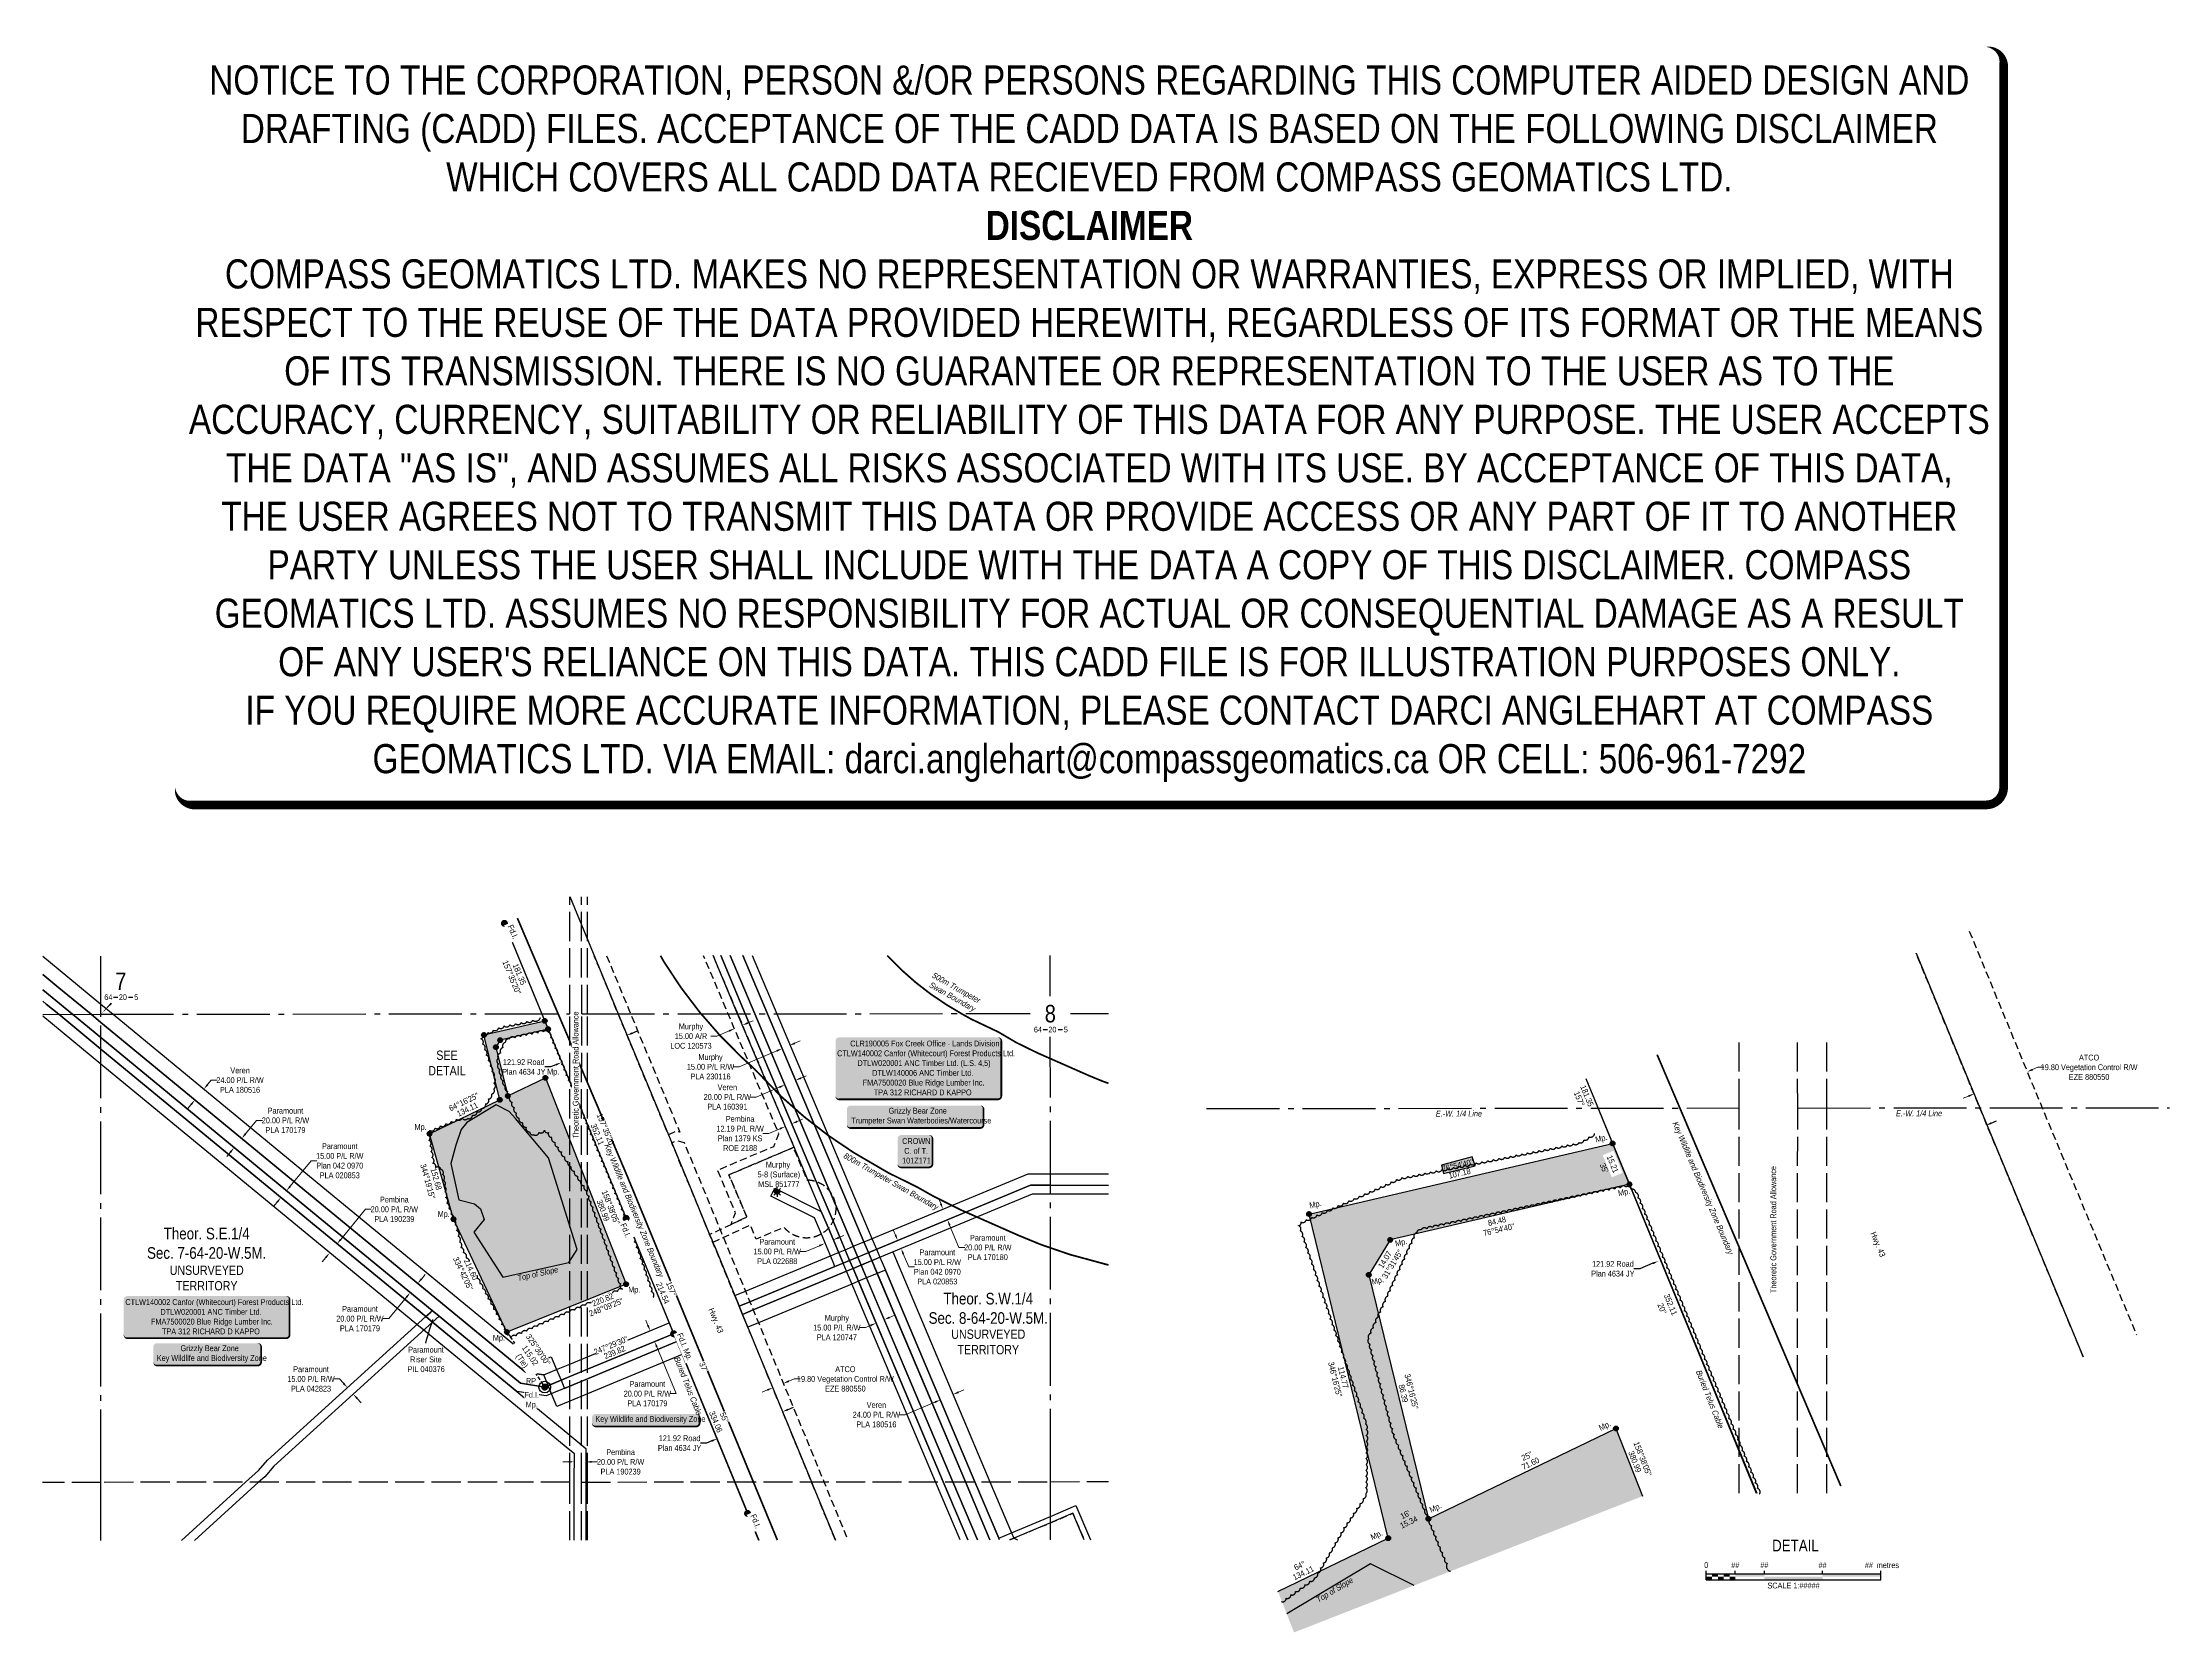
# Model space of a CAD drawing. Extents: x 499049 to 502704, y 6040696 to 6043429.
import ezdxf
from ezdxf.enums import TextEntityAlignment as Align

# ---------------------------------------------------------------- set-up
doc = ezdxf.new("R2010")
doc.units = 0
doc.header["$LTSCALE"] = 5
for name, pattern in [('0', [1, 1, 0]), ('DASHDOT2', [12.7, 6.35, -3.175, 0, -3.175]), ('foc-ACCESSROAD', [3.75, 2.5, -1.25]), ('foc-FLOWLINE', [3.75, 2.5, -1.25]), ('foc-QUARTERLINE', [33, 25, -3, 2, -3]), ('foc-TIELINE', [1.875, 1.25, -0.625]), ('foc-UNSURVEYED', [12.5, 10, -2.5])]:
    doc.linetypes.add(name, pattern=pattern)
for name, color, linetype in [('10', 1, 'Continuous'), ('35', 37, 'Continuous'), ('9', 3, 'Continuous'), ('AS-OWNER', 7, 'Continuous'), ('AS-SURFACE IMPACT', 7, 'Continuous'), ('AS-TELUS', 224, 'foc-TEL'), ('AS-UNDERLAY-H', 141, 'Continuous'), ('AS-WILDLIFE', 131, 'DASHDOT2'), ('AS-WILDLIFE-BLOCK', 131, 'Continuous'), ('C-AR', 13, 'foc-ACCESSROAD'), ('C-RW', 13, 'Continuous'), ('C-SYMBOL', 7, 'Continuous'), ('C-WS', 13, 'foc-ACCESSROAD'), ('C-WS-S', 13, 'Continuous'), ('DETAIL-T', 7, 'Continuous'), ('F-EZE', 190, 'foc-FLOWLINE'), ('F-RW', 190, 'Continuous'), ('F-WS', 190, 'foc-ACCESSROAD'), ('L-2', 7, 'Continuous'), ('L-BD', 7, 'Continuous'), ('L-MON', 1, 'Continuous'), ('L-MON-T', 1, 'Continuous'), ('L-ROAD-T', 7, 'Continuous'), ('L-SECLBL', 7, 'Continuous'), ('L-SECQ', 8, 'foc-QUARTERLINE'), ('L-TIE', 7, 'foc-TIELINE'), ('L-TITLEDB', 4, 'Continuous'), ('L-TITLEDB-T', 4, 'Continuous'), ('L-UNS-T', 3, 'Continuous'), ('L-USEC', 7, 'foc-UNSURVEYED'), ('P-PROPOSED', 10, 'Continuous'), ('P-PROPOSED-H', 21, 'Continuous'), ('T-BUSH', 110, '0'), ('T-SLOPE', 48, 'Continuous')]:
    doc.layers.add(name, color=color, linetype=linetype)
for name, color, linetype, lineweight in [('C-RW-T', 13, 'Continuous', 9), ('C-WS-T', 13, 'Continuous', 9), ('F-RW-T', 190, 'Continuous', 9), ('F-VCE-T', 190, 'Continuous', 9), ('F-WS-T', 190, 'Continuous', 9), ('T-TEXT', 48, 'Continuous', 18)]:
    doc.layers.add(name, color=color, linetype=linetype, lineweight=lineweight)
doc.layers.add('DISCLAIMER', color=7, linetype='Continuous', plot=False)
doc.styles.add('175L', font='ARIALN.TTF', dxfattribs={"height": 20})
doc.styles.add('240', font='ARIALN.TTF', dxfattribs={"height": 30})
doc.styles.add('80', font='ARIALN.TTF', dxfattribs={"height": 10})
doc.styles.add('80CG', font='ARIALN.TTF', dxfattribs={"height": 10})
doc.styles.add('80L', font='ARIALN.TTF', dxfattribs={"height": 10})
doc.styles.add('foc-LtypeFont', font='ARIALN.TTF', dxfattribs={"height": 7.35})
doc.styles.add('SIMPLEX', font='ARIALN.TTF')
doc.linetypes.add('foc-TEL', pattern='A,2,-1,["T",foc-LtypeFont,S=0.2,R=0,X=-0.425,Y=-0.75],-1.24,8', length=12.24)
doc.linetypes.add('foc-TEL-NOLINE', pattern='A,0,-2,["T",foc-LtypeFont,S=0.2,R=0,X=-0.425,Y=-0.75],-10.24', length=12.24)
doc.dimstyles.new('Compass 5 000', dxfattribs={"dimscale": 5, "dimtxt": 9, "dimasz": 2, "dimexe": 0.2, "dimexo": 0.0625, "dimgap": 0.5, "dimtad": 0, "dimtih": 1, "dimtoh": 1, "dimzin": 0, "dimdsep": 46, "dimtxsty": '80CG', "dimcen": 0.1, "dimse1": 1, "dimse2": 1, "dimclrd": 256, "dimclrt": 256, "dimaunit": 1, "dimadec": 4, "dimazin": 0, "dimtfac": 0.06, "dimtofl": 0, "dimtmove": 0, "dimatfit": 1, "dimfxl": 0.2, "dimtolj": 1, "dimtzin": 0, "dimlwd": -1, "dimarcsym": 0})

# ---------------------------------------------------------------- blocks, each defined once
blk = doc.blocks.new('L-SECLBL')
at = {"layer": '9', "color": 7}
for p, q in [((-5.1, -27.8), (-12.3, -27.8)), ((20.7, -27.8), (13.5, -27.8))]:
    blk.add_line(p, q, dxfattribs=at)
at = {"layer": '10', "color": 2, "style": 'SIMPLEX'}
blk.add_attdef('SEC', text='', height=30, dxfattribs=at).set_placement((0, 0), align=Align.MIDDLE)
at = {"layer": '10', "color": 5, "style": '80L'}
blk.add_attdef('TWP', text='', height=9.5, dxfattribs=at).set_placement((-14.4, -27.4), align=Align.MIDDLE_RIGHT)
blk.add_attdef('RGE', text='', height=9.5, dxfattribs=at).set_placement((3.6, -27.4), align=Align.MIDDLE_CENTER)
blk.add_attdef('MER', text='', height=9.5, dxfattribs=at).set_placement((23.2, -27.4), align=Align.MIDDLE_LEFT)
blk = doc.blocks.new('*D582')
at = {"layer": 'C-RW-T', "transparency": 16777216}
for p, q in [((500261, 6041743.6), (500270.2, 6041747.4)), ((500207.6, 6041721), (500197.6, 6041721)), ((500228.8, 6041729.9), (500207.6, 6041721))]:
    blk.add_line(p, q, dxfattribs=at)
for points in [[(500228.1, 6041731.5), (500229.4, 6041728.4), (500238, 6041733.8)], [(500260.3, 6041745.1), (500261.6, 6041742), (500251.8, 6041739.7)]]:
    blk.add_solid(points, dxfattribs=at)
at = {"layer": 'C-RW-T', "transparency": 16777216, "insert": (500163.3, 6041721), "char_height": 10, "attachment_point": 5, "style": '80CG'}
blk.add_mtext('\\A1;Murphy\\P15.00 A/R\\PLOC 120573', dxfattribs=at)
blk = doc.blocks.new('*D583')
at = {"layer": 'C-RW-T', "transparency": 16777216}
for p, q in [((500341.9, 6041708.9), (500351.1, 6041712.8)), ((500246, 6041668.3), (500236, 6041668.3)), ((500310.8, 6041695.7), (500246, 6041668.3))]:
    blk.add_line(p, q, dxfattribs=at)
for points in [[(500310.1, 6041697.2), (500311.4, 6041694.1), (500320, 6041699.6)], [(500341.3, 6041710.4), (500342.6, 6041707.3), (500332.7, 6041705)]]:
    blk.add_solid(points, dxfattribs=at)
at = {"layer": 'C-RW-T', "transparency": 16777216, "insert": (500196.9, 6041668.3), "char_height": 10, "attachment_point": 5, "style": '80CG'}
blk.add_mtext('\\A1;Murphy\\P15.00 P/L R/W^JPLA 230116', dxfattribs=at)
blk = doc.blocks.new('*D584')
at = {"layer": 'C-RW-T', "transparency": 16777216}
for p, q in [((500472.3, 6041224), (500463.1, 6041220.1)), ((500504.5, 6041237.6), (500513.7, 6041241.5)), ((500463.1, 6041220.1), (500453.1, 6041220.1))]:
    blk.add_line(p, q, dxfattribs=at)
for points in [[(500471.6, 6041225.5), (500472.9, 6041222.5), (500481.5, 6041227.9)], [(500503.9, 6041239.2), (500505.2, 6041236.1), (500495.3, 6041233.7)]]:
    blk.add_solid(points, dxfattribs=at)
at = {"layer": 'C-RW-T', "transparency": 16777216, "insert": (500414, 6041220.1), "char_height": 10, "attachment_point": 5, "style": '80CG'}
blk.add_mtext('\\A1;Murphy\\P15.00 P/L R/W^JPLA 120747', dxfattribs=at)
blk = doc.blocks.new('GAS')
h = blk.add_hatch(color=255)
h.dxf.hatch_style = 1
edge = h.paths.add_edge_path()
edge.add_arc((0, 0), 0.9, 0, 360)
for p, q in [((-0.81, 0), (-1.62, 0)), ((-0.57, 0.57), (-1.14, 1.14)), ((0, 0.81), (0, 1.62)), ((0.57, 0.57), (1.14, 1.14)), ((1.62, 0), (0.81, 0)), ((-0.57, -0.57), (-1.14, -1.14)), ((0, -0.81), (0, -1.62)), ((1.14, -1.14), (0.57, -0.57))]:
    blk.add_line(p, q)
blk.add_circle((0, 0), 0.8)
blk = doc.blocks.new('*U579')
h = blk.add_hatch(color=255)
edge = h.paths.add_edge_path()
edge.add_line((-111.5, -20), (111.5, -20))
edge.add_arc((111.5, -14), 6, 270, 360)
edge.add_line((117.5, -14), (117.5, 12.5))
edge.add_arc((111.5, 12.5), 6, 0, 90)
edge.add_line((111.5, 18.5), (-111.5, 18.5))
edge.add_arc((-111.5, 12.5), 6, 90, 180)
edge.add_line((-117.5, 12.5), (-117.5, -14))
edge.add_arc((-111.5, -14), 6, 180, 270)
at = {"color": 131, "flags": 128}
blk.add_lwpolyline([(-111.5, -20, 3, 3, 0), (111.5, -20, 3, 3, 0.414214), (117.5, -14, 3, 3, 0), (117.5, 12.5, 3, 0, 0.414214), (111.5, 18.5, 0, 0, 0), (-111.5, 18.5, 0, 0, 0.414214), (-117.5, 12.5, 0, 0, 0), (-117.5, -14, 0, 3, 0.414214)], format="xyseb", close=True, dxfattribs=at)
at = {"color": 131, "style": '80'}
blk.add_attdef('ENTER_TEXT_001', (-36, -5), '', height=10, dxfattribs=at)
blk = doc.blocks.new('*U580')
h = blk.add_hatch(color=255)
edge = h.paths.add_edge_path()
edge.add_line((-86.5, -11.5), (86.5, -11.5))
edge.add_arc((86.5, -5.5), 6, 270, 360)
edge.add_line((92.5, -5.5), (92.5, 4))
edge.add_arc((86.5, 4), 6, 0, 90)
edge.add_line((86.5, 10), (-86.5, 10))
edge.add_arc((-86.5, 4), 6, 90, 180)
edge.add_line((-92.5, 4), (-92.5, -5.5))
edge.add_arc((-86.5, -5.5), 6, 180, 270)
at = {"color": 131, "flags": 128}
blk.add_lwpolyline([(-86.5, -11.5, 3, 3, 0), (86.5, -11.5, 3, 3, 0.414214), (92.5, -5.5, 3, 3, 0), (92.5, 4, 3, 0, 0.414214), (86.5, 10, 0, 0, 0), (-86.5, 10, 0, 0, 0.414214), (-92.5, 4, 0, 0, 0), (-92.5, -5.5, 0, 3, 0.414214)], format="xyseb", close=True, dxfattribs=at)
at = {"color": 131, "style": '80'}
blk.add_attdef('ENTER_TEXT_001', (-36, -5), '', height=10, dxfattribs=at)
blk = doc.blocks.new('*U636')
h = blk.add_hatch(color=255)
edge = h.paths.add_edge_path()
edge.add_line((-86.5, -20), (86.5, -20))
edge.add_arc((86.5, -14), 6, 270, 360)
edge.add_line((92.5, -14), (92.5, 12.5))
edge.add_arc((86.5, 12.5), 6, 0, 90)
edge.add_line((86.5, 18.5), (-86.5, 18.5))
edge.add_arc((-86.5, 12.5), 6, 90, 180)
edge.add_line((-92.5, 12.5), (-92.5, -14))
edge.add_arc((-86.5, -14), 6, 180, 270)
at = {"color": 131, "flags": 128}
blk.add_lwpolyline([(-86.5, -20, 3, 3, 0), (86.5, -20, 3, 3, 0.414214), (92.5, -14, 3, 3, 0), (92.5, 12.5, 3, 0, 0.414214), (86.5, 18.5, 0, 0, 0), (-86.5, 18.5, 0, 0, 0.414214), (-92.5, 12.5, 0, 0, 0), (-92.5, -14, 0, 3, 0.414214)], format="xyseb", close=True, dxfattribs=at)
at = {"color": 131, "style": '80'}
blk.add_attdef('ENTER_TEXT_001', (-36, -5), '', height=10, dxfattribs=at)
blk = doc.blocks.new('*D585')
at = {"layer": 'F-VCE-T', "transparency": 16777216}
for p, q in [((500294.6, 6041112.9), (500285.4, 6041109.1)), ((500331.4, 6041128), (500340.7, 6041131.9)), ((500340.7, 6041131.9), (500350.7, 6041131.9))]:
    blk.add_line(p, q, dxfattribs=at)
for points in [[(500294, 6041114.4), (500295.3, 6041111.4), (500303.9, 6041116.7)], [(500330.8, 6041129.6), (500332.1, 6041126.5), (500322.2, 6041124.2)]]:
    blk.add_solid(points, dxfattribs=at)
at = {"layer": 'F-VCE-T', "transparency": 16777216, "insert": (500428.6, 6041131.9), "char_height": 10, "attachment_point": 5, "style": '80CG'}
blk.add_mtext('\\A1;ATCO\\P19.80 Vegetation Control R/W\\PEZE 880550', dxfattribs=at)
blk = doc.blocks.new('*U577')
h = blk.add_hatch(color=255)
edge = h.paths.add_edge_path()
edge.add_line((-136.5, -54), (136.5, -54))
edge.add_arc((136.5, -48), 6, 270, 360)
edge.add_line((142.5, -48), (142.5, 46.5))
edge.add_arc((136.5, 46.5), 6, 0, 90)
edge.add_line((136.5, 52.5), (-136.5, 52.5))
edge.add_arc((-136.5, 46.5), 6, 90, 180)
edge.add_line((-142.5, 46.5), (-142.5, -48))
edge.add_arc((-136.5, -48), 6, 180, 270)
at = {"color": 44, "flags": 128}
blk.add_lwpolyline([(-136.5, -54, 3, 3, 0), (136.5, -54, 3, 3, 0.414214), (142.5, -48, 3, 3, 0), (142.5, 46.5, 3, 0, 0.414214), (136.5, 52.5, 0, 0, 0), (-136.5, 52.5, 0, 0, 0.414214), (-142.5, 46.5, 0, 0, 0), (-142.5, -48, 0, 3, 0.414214)], format="xyseb", close=True, dxfattribs=at)
at = {"color": 44, "style": '80'}
blk.add_attdef('ENTER_TEXT_001', (-36, -5), '', height=10, dxfattribs=at)
blk = doc.blocks.new('*U576')
h = blk.add_hatch(color=255)
edge = h.paths.add_edge_path()
edge.add_line((-136.5, -37), (136.5, -37))
edge.add_arc((136.5, -31), 6, 270, 360)
edge.add_line((142.5, -31), (142.5, 29.5))
edge.add_arc((136.5, 29.5), 6, 0, 90)
edge.add_line((136.5, 35.5), (-136.5, 35.5))
edge.add_arc((-136.5, 29.5), 6, 90, 180)
edge.add_line((-142.5, 29.5), (-142.5, -31))
edge.add_arc((-136.5, -31), 6, 180, 270)
at = {"color": 44, "flags": 128}
blk.add_lwpolyline([(-136.5, -37, 3, 3, 0), (136.5, -37, 3, 3, 0.414214), (142.5, -31, 3, 3, 0), (142.5, 29.5, 3, 0, 0.414214), (136.5, 35.5, 0, 0, 0), (-136.5, 35.5, 0, 0, 0.414214), (-142.5, 29.5, 0, 0, 0), (-142.5, -31, 0, 3, 0.414214)], format="xyseb", close=True, dxfattribs=at)
at = {"color": 44, "style": '80'}
blk.add_attdef('ENTER_TEXT_001', (-36, -5), '', height=10, dxfattribs=at)
blk = doc.blocks.new('*D586')
at = {"layer": 'L-TITLEDB-T', "transparency": 16777216}
for p, q in [((500062.3, 6041726.1), (500071.6, 6041729.9)), ((499922.1, 6041668), (499912.1, 6041668)), ((499931.3, 6041671.8), (499922.1, 6041668))]:
    blk.add_line(p, q, dxfattribs=at)
for points in [[(500061.7, 6041727.6), (500063, 6041724.6), (500053.1, 6041722.3)], [(499930.7, 6041673.3), (499931.9, 6041670.3), (499940.5, 6041675.6)]]:
    blk.add_solid(points, dxfattribs=at)
at = {"layer": 'L-TITLEDB-T', "transparency": 16777216, "insert": (499876, 6041668), "char_height": 10, "attachment_point": 5, "style": '80CG'}
blk.add_mtext('\\A1;121.92 Road\\PPlan 4634 JY', dxfattribs=at)
blk = doc.blocks.new('*D587')
at = {"layer": 'L-TITLEDB-T', "transparency": 16777216}
for p, q in [((500330.1, 6041079.4), (500339.3, 6041083.2)), ((500189.8, 6041021.6), (500179.8, 6041021.6)), ((500199, 6041025.4), (500189.8, 6041021.6))]:
    blk.add_line(p, q, dxfattribs=at)
for points in [[(500329.5, 6041080.9), (500330.7, 6041077.8), (500320.8, 6041075.6)], [(500198.4, 6041026.9), (500199.7, 6041023.8), (500208.3, 6041029.2)]]:
    blk.add_solid(points, dxfattribs=at)
at = {"layer": 'L-TITLEDB-T', "transparency": 16777216, "insert": (500143.7, 6041021.6), "char_height": 10, "attachment_point": 5, "style": '80CG'}
blk.add_mtext('\\A1;121.92 Road\\PPlan 4634 JY', dxfattribs=at)
blk = doc.blocks.new('*D588')
at = {"layer": 'F-RW-T', "transparency": 16777216}
for p, q in [((499561.4, 6041371.6), (499604, 6041423.4)), ((499604, 6041423.4), (499614, 6041423.4)), ((499536, 6041340.8), (499529.6, 6041333))]:
    blk.add_line(p, q, dxfattribs=at)
for points in [[(499560.1, 6041372.7), (499562.7, 6041370.6), (499555, 6041363.9)], [(499534.7, 6041341.8), (499537.3, 6041339.7), (499542.3, 6041348.5)]]:
    blk.add_solid(points, dxfattribs=at)
at = {"layer": 'F-RW-T', "transparency": 16777216, "insert": (499653.6, 6041423.4), "char_height": 10, "attachment_point": 5, "style": '80CG'}
blk.add_mtext('\\A1;Pembina\\P20.00 P/L R/W^JPLA 190239', dxfattribs=at)
blk = doc.blocks.new('*D589')
at = {"layer": 'F-RW-T', "transparency": 16777216}
for p, q in [((499474.6, 6041463), (499510.7, 6041506.8)), ((499510.7, 6041506.8), (499520.7, 6041506.8)), ((499452.4, 6041435.9), (499446, 6041428.2))]:
    blk.add_line(p, q, dxfattribs=at)
for points in [[(499451.1, 6041437), (499453.7, 6041434.9), (499458.8, 6041443.7)], [(499473.3, 6041464), (499475.9, 6041461.9), (499468.3, 6041455.2)]]:
    blk.add_solid(points, dxfattribs=at)
at = {"layer": 'F-RW-T', "transparency": 16777216, "insert": (499559.8, 6041506.8), "char_height": 10, "attachment_point": 5, "style": '80CG'}
blk.add_mtext('\\A1;Paramount\\P15.00 P/L R/W ^JPlan 042 0970\\PPLA 020853', dxfattribs=at)
blk = doc.blocks.new('*D590')
at = {"layer": 'F-RW-T', "transparency": 16777216}
for p, q in [((499559.5, 6041131.8), (499549.5, 6041131.8)), ((499566.2, 6041124.4), (499559.5, 6041131.8)), ((499589.7, 6041098.4), (499596.4, 6041091))]:
    blk.add_line(p, q, dxfattribs=at)
for points in [[(499567.4, 6041125.5), (499564.9, 6041123.2), (499572.9, 6041117)], [(499590.9, 6041099.6), (499588.5, 6041097.3), (499583, 6041105.8)]]:
    blk.add_solid(points, dxfattribs=at)
at = {"layer": 'F-RW-T', "transparency": 16777216, "insert": (499510.4, 6041131.8), "char_height": 10, "attachment_point": 5, "style": '80CG'}
blk.add_mtext('\\A1;Paramount\\P15.00 P/L R/W\\PPLA 042823', dxfattribs=at)
blk = doc.blocks.new('*D591')
at = {"layer": 'F-RW-T', "transparency": 16777216}
for p, q in [((499397.7, 6041552.9), (499417, 6041576.2)), ((499417, 6041576.2), (499427, 6041576.2)), ((499372, 6041521.8), (499365.7, 6041514))]:
    blk.add_line(p, q, dxfattribs=at)
for points in [[(499396.4, 6041554), (499399, 6041551.8), (499391.4, 6041545.2)], [(499370.8, 6041522.8), (499373.3, 6041520.7), (499378.4, 6041529.5)]]:
    blk.add_solid(points, dxfattribs=at)
at = {"layer": 'F-RW-T', "transparency": 16777216, "insert": (499466.5, 6041576.2), "char_height": 10, "attachment_point": 5, "style": '80CG'}
blk.add_mtext('\\A1;Paramount\\P20.00 P/L R/W\\PPLA 170179', dxfattribs=at)
blk = doc.blocks.new('*D592')
at = {"layer": 'F-RW-T', "transparency": 16777216}
for p, q in [((499332.6, 6041637.7), (499339, 6041645.4)), ((499339, 6041645.4), (499349, 6041645.4)), ((499304.6, 6041603.7), (499298.3, 6041596))]:
    blk.add_line(p, q, dxfattribs=at)
for points in [[(499331.3, 6041638.7), (499333.9, 6041636.6), (499326.3, 6041630)], [(499303.4, 6041604.8), (499305.9, 6041602.7), (499311, 6041611.5)]]:
    blk.add_solid(points, dxfattribs=at)
at = {"layer": 'F-RW-T', "transparency": 16777216, "insert": (499388.5, 6041645.4), "char_height": 10, "attachment_point": 5, "style": '80CG'}
blk.add_mtext('\\A1;Veren\\P24.00 P/L R/W\\PPLA 180516', dxfattribs=at)
blk = doc.blocks.new('*D593')
at = {"layer": 'F-RW-T', "transparency": 16777216}
for p, q in [((499952.9, 6040989.4), (499942.9, 6040989.4)), ((499992.9, 6040989.3), (500002.9, 6040989.3))]:
    blk.add_line(p, q, dxfattribs=at)
for points in [[(499952.9, 6040991), (499952.9, 6040987.7), (499962.9, 6040989.4)], [(499992.9, 6040991), (499992.9, 6040987.7), (499982.9, 6040989.3)]]:
    blk.add_solid(points, dxfattribs=at)
at = {"layer": 'F-RW-T', "transparency": 16777216, "insert": (500042.4, 6040989.3), "char_height": 10, "attachment_point": 5, "style": '80CG'}
blk.add_mtext('\\A1;Pembina\\P20.00 P/L R/W^JPLA 190239', dxfattribs=at)
blk = doc.blocks.new('*D594')
at = {"layer": 'F-RW-T', "transparency": 16777216}
for p, q in [((500514.7, 6041379.2), (500510.9, 6041388.4)), ((500528.1, 6041346.8), (500537.5, 6041324.3)), ((500537.5, 6041324.3), (500547.5, 6041324.3))]:
    blk.add_line(p, q, dxfattribs=at)
for points in [[(500516.2, 6041379.8), (500513.2, 6041378.5), (500518.5, 6041369.9)], [(500529.7, 6041347.5), (500526.6, 6041346.2), (500524.3, 6041356.1)]]:
    blk.add_solid(points, dxfattribs=at)
at = {"layer": 'F-RW-T', "transparency": 16777216, "insert": (500586.6, 6041324.3), "char_height": 10, "attachment_point": 5, "style": '80CG'}
blk.add_mtext('\\A1;Paramount\\P15.00 P/L R/W ^JPlan 042 0970\\PPLA 020853', dxfattribs=at)
blk = doc.blocks.new('*D595')
at = {"layer": 'F-RW-T', "transparency": 16777216}
for p, q in [((500417, 6041374.7), (500426.2, 6041378.6)), ((500360.6, 6041350.9), (500350.6, 6041350.9)), ((500384, 6041360.8), (500360.6, 6041350.9))]:
    blk.add_line(p, q, dxfattribs=at)
for points in [[(500416.4, 6041376.3), (500417.7, 6041373.2), (500407.8, 6041370.8)], [(500383.3, 6041362.3), (500384.6, 6041359.3), (500393.2, 6041364.7)]]:
    blk.add_solid(points, dxfattribs=at)
at = {"layer": 'F-RW-T', "transparency": 16777216, "insert": (500311.5, 6041350.9), "char_height": 10, "attachment_point": 5, "style": '80CG'}
blk.add_mtext('\\A1;Paramount\\P15.00 P/L R/W\\PPLA 022688', dxfattribs=at)
blk = doc.blocks.new('*D596')
at = {"layer": 'F-RW-T', "transparency": 16777216}
for p, q in [((500315.4, 6041633.3), (500275.3, 6041616.4)), ((500352.2, 6041648.9), (500361.5, 6041652.8)), ((500275.3, 6041616.4), (500265.3, 6041616.4))]:
    blk.add_line(p, q, dxfattribs=at)
for points in [[(500314.7, 6041634.9), (500316, 6041631.8), (500324.6, 6041637.2)], [(500351.6, 6041650.5), (500352.9, 6041647.4), (500343, 6041645)]]:
    blk.add_solid(points, dxfattribs=at)
at = {"layer": 'F-RW-T', "transparency": 16777216, "insert": (500225.8, 6041616.4), "char_height": 10, "attachment_point": 5, "style": '80CG'}
blk.add_mtext('\\A1;Veren\\P20.00 P/L R/W^JPLA 160391', dxfattribs=at)
blk = doc.blocks.new('*D597')
at = {"layer": 'F-RW-T', "transparency": 16777216}
for p, q in [((500592.5, 6041433.2), (500588.6, 6041442.4)), ((500607.8, 6041396.2), (500623.8, 6041357.8)), ((500623.8, 6041357.8), (500633.8, 6041357.8))]:
    blk.add_line(p, q, dxfattribs=at)
for points in [[(500594, 6041433.8), (500590.9, 6041432.5), (500596.3, 6041423.9)], [(500609.3, 6041396.9), (500606.3, 6041395.6), (500604, 6041405.5)]]:
    blk.add_solid(points, dxfattribs=at)
at = {"layer": 'F-RW-T', "transparency": 16777216, "insert": (500673.3, 6041357.8), "char_height": 10, "attachment_point": 5, "style": '80CG'}
blk.add_mtext('\\A1;Paramount\\P20.00 P/L R/W^JPLA 170180', dxfattribs=at)
blk = doc.blocks.new('*D598')
at = {"layer": 'F-RW-T', "transparency": 16777216}
for p, q in [((500622.9, 6041109.1), (500632.1, 6041113)), ((500582.4, 6041092), (500531.5, 6041070.4)), ((500531.5, 6041070.4), (500521.5, 6041070.4))]:
    blk.add_line(p, q, dxfattribs=at)
for points in [[(500581.8, 6041093.5), (500583.1, 6041090.4), (500591.6, 6041095.9)], [(500622.3, 6041110.6), (500623.6, 6041107.5), (500613.7, 6041105.2)]]:
    blk.add_solid(points, dxfattribs=at)
at = {"layer": 'F-RW-T', "transparency": 16777216, "insert": (500481.9, 6041070.4), "char_height": 10, "attachment_point": 5, "style": '80CG'}
blk.add_mtext('\\A1;Veren\\P24.00 P/L R/W^JPLA 180516', dxfattribs=at)
blk = doc.blocks.new('*D599')
at = {"layer": 'F-RW-T', "transparency": 16777216}
for p, q in [((500296.9, 6041553.7), (500286.9, 6041553.7)), ((500316.1, 6041561.8), (500296.9, 6041553.7)), ((500345.8, 6041574.4), (500355, 6041578.2))]:
    blk.add_line(p, q, dxfattribs=at)
for points in [[(500315.5, 6041563.3), (500316.8, 6041560.3), (500325.4, 6041565.7)], [(500345.1, 6041575.9), (500346.4, 6041572.8), (500336.6, 6041570.5)]]:
    blk.add_solid(points, dxfattribs=at)
at = {"layer": 'F-RW-T', "transparency": 16777216, "insert": (500247.8, 6041553.7), "char_height": 10, "attachment_point": 5, "style": '80CG'}
blk.add_mtext('\\A1;Pembina\\P12.19 P/L R/W\\PPlan 1379 KS\\PROE 2188', dxfattribs=at)
blk = doc.blocks.new('*U581')
h = blk.add_hatch(color=255)
edge = h.paths.add_edge_path()
edge.add_line((-24, -28.5), (24, -28.5))
edge.add_arc((24, -22.5), 6, 270, 360)
edge.add_line((30, -22.5), (30, 21))
edge.add_arc((24, 21), 6, 0, 90)
edge.add_line((24, 27), (-24, 27))
edge.add_arc((-24, 21), 6, 90, 180)
edge.add_line((-30, 21), (-30, -22.5))
edge.add_arc((-24, -22.5), 6, 180, 270)
at = {"color": 14, "flags": 128}
blk.add_lwpolyline([(-24, -28.5, 3, 3, 0), (24, -28.5, 3, 3, 0.414214), (30, -22.5, 3, 3, 0), (30, 21, 3, 0, 0.414214), (24, 27, 0, 0, 0), (-24, 27, 0, 0, 0.414214), (-30, 21, 0, 0, 0), (-30, -22.5, 0, 3, 0.414214)], format="xyseb", close=True, dxfattribs=at)
at = {"color": 14, "style": '80'}
blk.add_attdef('ENTER_TEXT_001', (-26.8, -4.9), '', height=10, dxfattribs=at)
blk = doc.blocks.new('fdia')
at = {"color": 255, "const_width": 1}
blk.add_lwpolyline([(-0.5, 0, 1), (0.5, 0, 1)], format="xyb", close=True, dxfattribs=at)
blk = doc.blocks.new('Fdiaa')
blk.add_blockref('fdia', (0, 0))
blk = doc.blocks.new('fdib')
at = {"color": 1, "const_width": 1.6}
blk.add_lwpolyline([(-0.4, 0, 1), (0.4, 0, 1)], format="xyb", close=True, dxfattribs=at)
at = {"color": 1}
blk.add_circle((0, 0), 0.8, dxfattribs=at)
blk = doc.blocks.new('Fdibb')
blk.add_blockref('fdib', (0, 0))
blk = doc.blocks.new('fdicc')
for name in ['Fdibb', 'Fdiaa']:
    blk.add_blockref(name, (0, 0))
blk = doc.blocks.new('FDI')
blk.add_blockref('fdicc', (0, 0))
blk = doc.blocks.new('PLIA')
at = {"color": 255, "const_width": 1}
blk.add_lwpolyline([(-0.5, 0, 1), (0.5, 0, 1)], format="xyb", close=True, dxfattribs=at)
blk = doc.blocks.new('PLIAA')
blk.add_blockref('PLIA', (0, 0))
blk = doc.blocks.new('PLIB')
at = {"color": 1}
blk.add_circle((0, 0), 0.8, dxfattribs=at)
blk = doc.blocks.new('PLIBB')
blk.add_blockref('PLIB', (0, 0))
blk = doc.blocks.new('PLICC')
for name in ['PLIAA', 'PLIBB']:
    blk.add_blockref(name, (0, 0))
blk = doc.blocks.new('PLI')
blk.add_blockref('PLICC', (0, 0))
blk = doc.blocks.new('*D600')
at = {"layer": 'F-RW-T', "transparency": 16777216}
for p, q in [((499700, 6041303.5), (499706.3, 6041311.3)), ((499674.6, 6041272.6), (499644, 6041235.5)), ((499644, 6041235.5), (499634, 6041235.5))]:
    blk.add_line(p, q, dxfattribs=at)
for points in [[(499698.7, 6041304.6), (499701.3, 6041302.5), (499693.6, 6041295.8)], [(499673.3, 6041273.7), (499675.8, 6041271.6), (499680.9, 6041280.3)]]:
    blk.add_solid(points, dxfattribs=at)
at = {"layer": 'F-RW-T', "transparency": 16777216, "insert": (499594.5, 6041235.5), "char_height": 10, "attachment_point": 5, "style": '80CG'}
blk.add_mtext('\\A1;Paramount\\P20.00 P/L R/W\\PPLA 170179', dxfattribs=at)
blk = doc.blocks.new('*D607')
at = {"layer": 'L-TITLEDB-T', "transparency": 16777216}
for p, q in [((502397.4, 6041571.5), (502406.6, 6041575.3)), ((501793.5, 6041321.2), (501783.5, 6041321.2)), ((501816.2, 6041330.6), (501793.5, 6041321.2))]:
    blk.add_line(p, q, dxfattribs=at)
for points in [[(502396.8, 6041573), (502398, 6041569.9), (502388.2, 6041567.6)], [(501815.6, 6041332.1), (501816.9, 6041329), (501825.5, 6041334.4)]]:
    blk.add_solid(points, dxfattribs=at)
at = {"layer": 'L-TITLEDB-T', "transparency": 16777216, "insert": (501747.4, 6041321.2), "char_height": 10, "attachment_point": 5, "style": '80CG'}
blk.add_mtext('\\A1;121.92 Road\\PPlan 4634 JY', dxfattribs=at)
blk = doc.blocks.new('*D608')
at = {"layer": 'F-VCE-T', "transparency": 16777216}
for p, q in [((502468.5, 6041663.7), (502477.8, 6041667.5)), ((502477.8, 6041667.5), (502487.8, 6041667.5)), ((502358.6, 6041618), (502349.4, 6041614.2))]:
    blk.add_line(p, q, dxfattribs=at)
for points in [[(502467.9, 6041665.2), (502469.2, 6041662.1), (502459.3, 6041659.8)], [(502358, 6041619.6), (502359.3, 6041616.5), (502367.9, 6041621.9)]]:
    blk.add_solid(points, dxfattribs=at)
at = {"layer": 'F-VCE-T', "transparency": 16777216, "insert": (502565.7, 6041667.5), "char_height": 10, "attachment_point": 5, "style": '80CG'}
blk.add_mtext('\\A1;ATCO\\P19.80 Vegetation Control R/W\\PEZE 880550', dxfattribs=at)
blk = doc.blocks.new('*U437')
at = {"color": 0}
for p, q in [((-150, 0), (-150, 15)), ((-150, 10), (150.2, 10)), ((-150, 0), (150.2, 0)), ((-100, 10), (-100, 15)), ((-50, 10), (-50, 15)), ((50, 10), (50, 15)), ((150.2, 0), (150.2, 15))]:
    blk.add_line(p, q, dxfattribs=at)
for points in [[(-150, 5), (-140, 5), (-150, 0), (-140, 0)], [(-140, 10), (-130, 10), (-140, 5), (-130, 5)], [(-130, 5), (-120, 5), (-130, 0), (-120, 0)], [(-120, 10), (-110, 10), (-120, 5), (-110, 5)], [(-110, 5), (-100, 5), (-110, 0), (-100, 0)], [(-100, 10), (-50, 10), (-100, 5), (-50, 5)], [(-50, 5), (50, 5), (-50, 0), (50, 0)], [(50, 10), (150.2, 10), (50, 5), (150.2, 5)]]:
    blk.add_solid(points, dxfattribs=at)
at = {"color": 0, "style": '80'}
blk.add_text('metres', height=10, dxfattribs=at).set_placement((162.2, 20), align=Align.CENTER)
at = {"color": 0, "char_height": 10, "style": '80'}
for s, insert, attachment_point in [('0', (-150, 30.2), 2), ('##', (-100, 30.2), 2), ('##', (-50, 30.2), 2), ('##', (50, 30.2), 2), ('##', (136.7, 30.2), 3), ('SCALE 1:#####', (0.1, -5), 2)]:
    blk.add_mtext(s, dxfattribs=dict(at, insert=insert, attachment_point=attachment_point))
blk = doc.blocks.new('RP')
at = {"layer": '35', "color": 3}
blk.add_circle((0, 0), 10, dxfattribs=at)
at = {"layer": '35', "color": 3, "style": '80'}
blk.add_attdef('RP_001', (-32.4, 5.8), '', height=10, dxfattribs=at)
blk = doc.blocks.new('*D637')
at = {"layer": 'F-RW-T', "transparency": 16777216}
for p, q in [((500089.3, 6041223.8), (500085.5, 6041233.1)), ((500104.7, 6041186.9), (500108.5, 6041177.6)), ((500138, 6041106.6), (500108.5, 6041177.6)), ((500128, 6041106.6), (500138, 6041106.6))]:
    blk.add_line(p, q, dxfattribs=at)
for points in [[(500090.9, 6041224.5), (500087.8, 6041223.2), (500093.2, 6041214.6)], [(500106.2, 6041187.5), (500103.1, 6041186.2), (500100.8, 6041196.1)]]:
    blk.add_solid(points, dxfattribs=at)
at = {"layer": 'F-RW-T', "transparency": 16777216, "insert": (500088.4, 6041106.6), "char_height": 10, "attachment_point": 5, "style": '80CG'}
blk.add_mtext('\\A1;Paramount\\P20.00 P/L R/W\\PPLA 170179', dxfattribs=at)
blk = doc.blocks.new('Disclaimer_Legal')
at = {"layer": 'DISCLAIMER', "color": 254, "flags": 128}
blk.add_lwpolyline([(-3612.9, -1104.6, 37.5, 37.5, 0), (4096.1, -1104.6, 37.5, 37.5, 0.414214), (4171.1, -1029.6, 37.5, 37.5, 0), (4171.1, 2078.7, 37.5, 0, 0.414214), (4096.1, 2153.7, 0, 0, 0), (-3612.9, 2153.7, 0, 0, 0.414214), (-3687.9, 2078.7, 0, 0, 0), (-3687.9, -1029.6, 0, 37.5, 0.414214)], format="xyseb", close=True, dxfattribs=at)
at = {"layer": 'DISCLAIMER', "color": 254, "insert": (241.6, 533.9), "char_height": 125, "width": 7717.568, "attachment_point": 5, "style": '80'}
blk.add_mtext('NOTICE TO THE CORPORATION, PERSON &/OR PERSONS REGARDING THIS COMPUTER AIDED DESIGN AND DRAFTING (CADD) FILES. ACCEPTANCE OF THE CADD DATA IS BASED ON THE FOLLOWING DISCLAIMER WHICH COVERS ALL CADD DATA RECIEVED FROM COMPASS GEOMATICS LTD.\\P{\\fArial Narrow|b1|i0|c0|p34;DISCLAIMER}\\PCOMPASS GEOMATICS LTD. MAKES NO REPRESENTATION OR WARRANTIES, EXPRESS OR IMPLIED, WITH RESPECT TO THE REUSE OF THE DATA PROVIDED HEREWITH, REGARDLESS OF ITS FORMAT OR THE MEANS OF ITS TRANSMISSION. THERE IS NO GUARANTEE OR REPRESENTATION TO THE USER AS TO THE ACCURACY, CURRENCY, SUITABILITY OR RELIABILITY OF THIS DATA FOR ANY PURPOSE. THE USER ACCEPTS THE DATA "AS IS", AND ASSUMES ALL RISKS ASSOCIATED WITH ITS USE. BY ACCEPTANCE OF THIS DATA, THE USER AGREES NOT TO TRANSMIT THIS DATA OR PROVIDE ACCESS OR ANY PART OF IT TO ANOTHER PARTY UNLESS THE USER SHALL INCLUDE WITH THE DATA A COPY OF THIS DISCLAIMER. COMPASS GEOMATICS LTD. ASSUMES NO RESPONSIBILITY FOR ACTUAL OR CONSEQUENTIAL DAMAGE AS A RESULT OF ANY USER\'S RELIANCE ON THIS DATA. THIS CADD FILE IS FOR ILLUSTRATION PURPOSES ONLY.\\PIF YOU REQUIRE MORE ACCURATE INFORMATION, PLEASE CONTACT DARCI ANGLEHART AT COMPASS GEOMATICS LTD. VIA EMAIL: darci.anglehart@compassgeomatics.ca OR CELL: 506-961-7292', dxfattribs=at)

msp = doc.modelspace()

# ---------------------------------------------------------------- hatches: boundary and pattern name
at = {"layer": 'AS-UNDERLAY-H'}
h = msp.add_hatch(color=256, dxfattribs=at)
h.dxf.hatch_style = 1
h.paths.add_polyline_path([(501452.854, 6041499.12), (501456.188, 6041485.023), (501510.811, 6041498.095), (501505.426, 6041513.473)])
at = {"layer": 'P-PROPOSED-H'}
h = msp.add_hatch(color=256, dxfattribs=at)
h.dxf.hatch_style = 1
h.paths.add_polyline_path([(499848.604, 6041618.209), (499913.071, 6041649.271), (500051.796, 6041294.651), (499846.933, 6041212.534), (499755.275, 6041406.446), (499714.034, 6041553.368), (499834.796, 6041611.555), (499807.586, 6041722.982), (499911.916, 6041747.238), (499917.708, 6041733.193), (499835.468, 6041714.072), (499828.121, 6041702.087)])
h = msp.add_hatch(color=256, dxfattribs=at)
h.dxf.hatch_style = 1
h.paths.add_polyline_path([(501171.859, 6040766.874), (501199.511, 6040696.188), (501798.245, 6040930.409), (501752.73, 6041046.758), (501430.395, 6040891.446), (501327.98, 6041310.838), (501364.715, 6041370.763), (501775.915, 6041466.366), (501746.955, 6041536.592), (501225.304, 6041415.31), (501361.355, 6040858.18)])

# ---------------------------------------------------------------- linework, layer by layer
at = {"layer": 'AS-TELUS', "linetype": 'foc-TEL-NOLINE', "flags": 128}
for points in [[(499847.36, 6041903.781), (500135.598, 6041204.642)], [(501720.456, 6041600.85), (501993.715, 6040935.519)], [(500141.699, 6041189.858), (500279.92, 6040854.966)]]:
    msp.add_lwpolyline(points, dxfattribs=at)
at = {"layer": 'AS-UNDERLAY-H', "flags": 128}
msp.add_lwpolyline([(501452.854, 6041499.12), (501456.188, 6041485.023), (501510.811, 6041498.095), (501505.426, 6041513.473)], close=True, dxfattribs=at)
at = {"layer": 'AS-WILDLIFE', "const_width": 2.998, "flags": 128}
for points in [[(500311.718, 6040854.988), (500051.705, 6041485.387), (499865.017, 6041923.822)], [(500110.917, 6041859.249), (500117.41, 6041847.889), (500146.313, 6041804.229), (500178.01, 6041762.551), (500212.364, 6041723.037), (500249.229, 6041685.853), (500272.461, 6041664.437), (500318.684, 6041616.999), (500357.902, 6041582.306), (500399.305, 6041550.253), (500442.717, 6041520.976), (500501.85, 6041486.44), (500552.564, 6041461.327), (500580.05, 6041445.774), (500626.911, 6041422.414), (500726.708, 6041378.343), (500764.3, 6041362.906), (500813.81, 6041345.862), (500877.364, 6041328.584), (500880.894, 6041327.866)], [(500880.802, 6041639.971), (500871.202, 6041643.276), (500847.707, 6041652.925), (500758.606, 6041692.188), (500722.633, 6041709.793), (500691.338, 6041728.191), (500644.432, 6041750.459), (500628.873, 6041759.224), (500602.261, 6041775.104), (500575.129, 6041793.402), (500549.252, 6041813.435), (500524.741, 6041835.118), (500501.7, 6041858.358), (500500.678, 6041859.516)], [(502139.111, 6040947.829), (501823.456, 6041689.141)]]:
    msp.add_lwpolyline(points, dxfattribs=at)
at = {"layer": 'C-AR', "flags": 128}
msp.add_lwpolyline([(500201.184, 6041859.311), (500243.393, 6041759.516), (500340.441, 6041530.04), (500339.098, 6041529.479), (500228.575, 6041482.735), (500259.299, 6041410.091), (500232.101, 6041397.373), (500239.848, 6041417.566), (500208.913, 6041490.709), (500305.608, 6041531.605), (500314.371, 6041553.197), (500227.106, 6041759.51), (500184.9, 6041859.3)], dxfattribs=at)
at = {"layer": 'C-RW'}
for points in [[(500639.106, 6040855.214), (500596.833, 6040955.162), (500453.425, 6041294.218), (500441.768, 6041321.782), (500435.908, 6041335.638), (500428.151, 6041354.008), (500407.388, 6041403.104), (500378.561, 6041471.231), (500256.623, 6041759.52), (500214.411, 6041859.32)], [(500230.655, 6041859.331), (500272.873, 6041759.525), (500402.037, 6041454.12), (500402.44, 6041453.272), (500411.328, 6041432.199), (500411.521, 6041431.664), (500441.949, 6041359.809), (500449.745, 6041341.381), (500455.607, 6041327.529), (500467.263, 6041299.974), (500529.569, 6041152.692), (500613.114, 6040955.176), (500655.395, 6040855.226)], [(500677.109, 6040855.241), (500634.83, 6040955.193), (500483.417, 6041313.129), (500474.081, 6041335.21), (500468.222, 6041349.06), (500460.427, 6041367.484), (500294.605, 6041759.532), (500252.385, 6041859.346)], [(500268.667, 6041859.357), (500310.889, 6041759.538), (500474.285, 6041373.237), (500482.08, 6041354.815), (500487.939, 6041340.969), (500497.298, 6041318.834), (500651.111, 6040955.206), (500692.174, 6040858.096), (500714.219, 6040867.416), (500781.022, 6040895.636), (500824.835, 6040914.145), (500849.661, 6040855.36)], [(500838.807, 6040855.353), (500819.512, 6040901.04), (500781.025, 6040884.78), (500727.529, 6040862.18), (500718.149, 6040858.207), (500711.169, 6040855.264)]]:
    msp.add_lwpolyline(points, dxfattribs=at)
at = {"layer": 'C-WS', "flags": 128}
msp.add_lwpolyline([(500363.185, 6041474.046), (500363.621, 6041474.034), (500364.097, 6041474.066), (500364.493, 6041473.998), (500364.929, 6041473.974), (500365.364, 6041473.946), (500365.8, 6041473.915), (500366.234, 6041473.879), (500366.67, 6041473.84), (500367.104, 6041473.798), (500367.538, 6041473.751), (500367.971, 6041473.702), (500368.404, 6041473.646), (500368.837, 6041473.589), (500369.269, 6041473.527), (500369.7, 6041473.462), (500370.131, 6041473.392), (500370.562, 6041473.32), (500370.991, 6041473.243), (500371.42, 6041473.163), (500371.849, 6041473.078), (500372.275, 6041472.99), (500372.702, 6041472.899), (500373.128, 6041472.803), (500373.553, 6041472.704), (500373.978, 6041472.602), (500374.401, 6041472.495), (500374.823, 6041472.385), (500375.245, 6041472.271), (500375.664, 6041472.154), (500376.084, 6041472.032), (500376.502, 6041471.908), (500376.92, 6041471.779), (500377.336, 6041471.647), (500377.749, 6041471.511), (500378.164, 6041471.372), (500378.563, 6041471.229), (500378.981, 6041471.05), (500379.387, 6041470.87), (500379.791, 6041470.69), (500380.195, 6041470.51), (500380.597, 6041470.329), (500380.998, 6041470.147), (500381.399, 6041469.965), (500381.798, 6041469.782), (500382.197, 6041469.598), (500382.595, 6041469.414), (500382.991, 6041469.23), (500383.386, 6041469.045), (500383.78, 6041468.859), (500384.173, 6041468.673), (500384.564, 6041468.487), (500384.955, 6041468.3), (500385.343, 6041468.112), (500385.731, 6041467.924), (500386.118, 6041467.735), (500386.503, 6041467.547), (500386.886, 6041467.358), (500387.269, 6041467.168), (500387.649, 6041466.978), (500388.028, 6041466.788), (500388.406, 6041466.597), (500388.782, 6041466.407), (500389.158, 6041466.215), (500389.528, 6041466.012), (500389.899, 6041465.827), (500390.267, 6041465.625), (500390.622, 6041465.354), (500390.987, 6041465.155), (500391.292, 6041464.574), (500391.645, 6041464.317), (500391.995, 6041464.058), (500392.343, 6041463.794), (500392.688, 6041463.528), (500393.032, 6041463.258), (500393.373, 6041462.986), (500393.711, 6041462.71), (500394.047, 6041462.432), (500394.382, 6041462.151), (500394.713, 6041461.867), (500395.041, 6041461.58), (500395.368, 6041461.29), (500395.691, 6041460.998), (500396.013, 6041460.701), (500396.331, 6041460.403), (500396.647, 6041460.102), (500396.96, 6041459.799), (500397.271, 6041459.492), (500397.579, 6041459.183), (500397.884, 6041458.871), (500398.186, 6041458.556), (500398.486, 6041458.239), (500398.784, 6041457.92), (500399.078, 6041457.597), (500399.368, 6041457.271), (500399.657, 6041456.945), (500399.943, 6041456.615), (500400.293, 6041456.363), (500400.542, 6041455.992), (500400.933, 6041455.371), (500401.27, 6041454.857), (500401.595, 6041454.583), (500401.86, 6041454.237), (500402.122, 6041453.888), (500402.509, 6041453.359), (500403.014, 6041452.649), (500403.507, 6041451.928), (500403.987, 6041451.199), (500404.454, 6041450.462), (500404.909, 6041449.716), (500405.35, 6041448.963), (500405.779, 6041448.202), (500406.193, 6041447.435), (500406.595, 6041446.66), (500406.982, 6041445.878), (500407.357, 6041445.089), (500407.717, 6041444.295), (500408.063, 6041443.493), (500408.396, 6041442.687), (500408.714, 6041441.873), (500409.017, 6041441.056), (500409.307, 6041440.232), (500409.582, 6041439.404), (500409.843, 6041438.571), (500410.03, 6041437.943), (500410.207, 6041437.313), (500410.431, 6041436.469), (500410.64, 6041435.622), (500410.835, 6041434.771), (500411.015, 6041433.917), (500411.18, 6041433.06), (500411.329, 6041432.2), (500411.432, 6041431.553), (500411.525, 6041430.906), (500411.642, 6041430.045), (500411.734, 6041429.173), (500411.816, 6041428.304), (500411.883, 6041427.433), (500411.935, 6041426.562), (500411.97, 6041425.691), (500411.992, 6041424.818), (500411.998, 6041423.945), (500411.989, 6041423.072), (500411.963, 6041422.199), (500411.935, 6041421.545), (500411.965, 6041420.841), (500411.792, 6041420.055), (500411.61, 6041419.263), (500411.69, 6041418.501), (500411.612, 6041417.851), (500411.496, 6041416.986), (500411.366, 6041416.123), (500411.219, 6041415.262), (500411.059, 6041414.405), (500410.883, 6041413.55), (500410.692, 6041412.698), (500410.486, 6041411.85), (500410.266, 6041411.005), (500410.031, 6041410.165), (500409.781, 6041409.328), (500409.517, 6041408.496), (500409.31, 6041407.875), (500409.093, 6041407.258), (500408.793, 6041406.438), (500408.478, 6041405.624), (500408.15, 6041404.815), (500407.696, 6041404.099), (500407.394, 6041403.11), (500407.081, 6041402.425), (500406.696, 6041401.642), (500406.298, 6041400.865), (500405.887, 6041400.095), (500405.462, 6041399.333), (500405.024, 6041398.578), (500404.573, 6041397.831), (500404.109, 6041397.092), (500403.632, 6041396.36), (500403.142, 6041395.638), (500402.64, 6041394.924), (500402.256, 6041394.394), (500401.996, 6041394.044), (500401.733, 6041393.695), (500401.465, 6041393.35), (500401.196, 6041393.006), (500400.924, 6041392.665), (500400.649, 6041392.327), (500400.37, 6041391.991), (500400.088, 6041391.657), (500399.805, 6041391.326), (500399.384, 6041390.843), (500398.935, 6041390.347), (500398.64, 6041390.025), (500398.342, 6041389.707), (500398.04, 6041389.392), (500397.736, 6041389.079), (500397.43, 6041388.768), (500397.121, 6041388.46), (500396.809, 6041388.155), (500396.494, 6041387.852), (500396.177, 6041387.552), (500395.857, 6041387.255), (500395.535, 6041386.961), (500395.21, 6041386.67), (500394.882, 6041386.382), (500394.552, 6041386.096), (500394.22, 6041385.813), (500393.885, 6041385.532), (500393.547, 6041385.256), (500393.208, 6041384.983), (500392.865, 6041384.711), (500392.521, 6041384.443), (500392.174, 6041384.179), (500391.826, 6041383.917), (500391.474, 6041383.658), (500391.121, 6041383.402), (500390.765, 6041383.15), (500390.407, 6041382.899), (500390.046, 6041382.653), (500389.684, 6041382.41), (500389.32, 6041382.17), (500388.953, 6041381.933), (500388.584, 6041381.699), (500388.214, 6041381.469), (500387.841, 6041381.241), (500387.337, 6041380.959), (500386.712, 6041380.579), (500386.332, 6041380.365), (500385.95, 6041380.154), (500385.566, 6041379.947), (500385.18, 6041379.743), (500384.793, 6041379.543), (500384.403, 6041379.344), (500384.012, 6041379.151), (500383.62, 6041378.961), (500383.225, 6041378.774), (500382.829, 6041378.591), (500382.431, 6041378.41), (500382.033, 6041378.234), (500381.632, 6041378.06), (500381.23, 6041377.891), (500380.827, 6041377.724), (500380.421, 6041377.562), (500380.015, 6041377.403), (500379.608, 6041377.247), (500379.198, 6041377.096), (500378.788, 6041376.947), (500378.376, 6041376.802), (500377.963, 6041376.661), (500377.549, 6041376.523), (500377.133, 6041376.389), (500376.717, 6041376.258), (500376.299, 6041376.133), (500375.881, 6041376.009), (500375.461, 6041375.889), (500375.04, 6041375.774), (500374.619, 6041375.662), (500374.196, 6041375.553), (500373.772, 6041375.448), (500373.348, 6041375.348), (500372.922, 6041375.25), (500372.496, 6041375.157), (500372.069, 6041375.066), (500371.641, 6041374.982), (500371.212, 6041374.898), (500370.783, 6041374.82), (500370.353, 6041374.745), (500369.923, 6041374.674), (500369.492, 6041374.607), (500369.059, 6041374.543), (500368.628, 6041374.483), (500368.194, 6041374.427), (500367.761, 6041374.375), (500367.327, 6041374.326), (500366.893, 6041374.282), (500366.459, 6041374.24), (500366.024, 6041374.203), (500365.589, 6041374.17), (500365.153, 6041374.14), (500364.718, 6041374.115), (500364.282, 6041374.093), (500363.846, 6041374.075), (500363.41, 6041374.061), (500362.974, 6041374.051), (500362.538, 6041374.043), (500362.1, 6041374.04), (500361.664, 6041374.041), (500361.228, 6041374.046), (500360.791, 6041374.055), (500360.356, 6041374.067), (500359.919, 6041374.084), (500359.483, 6041374.103), (500359.047, 6041374.127), (500358.612, 6041374.154), (500358.177, 6041374.187), (500357.742, 6041374.221), (500357.307, 6041374.26), (500356.873, 6041374.303), (500356.439, 6041374.349), (500356.005, 6041374.4), (500355.572, 6041374.453), (500355.14, 6041374.512), (500354.708, 6041374.573), (500354.276, 6041374.638), (500353.845, 6041374.707), (500353.415, 6041374.781), (500352.986, 6041374.857), (500352.556, 6041374.938), (500352.129, 6041375.022), (500351.7, 6041375.11), (500351.274, 6041375.202), (500350.848, 6041375.297), (500350.423, 6041375.396), (500349.999, 6041375.499), (500349.575, 6041375.606), (500349.153, 6041375.716), (500348.732, 6041375.83), (500348.312, 6041375.947), (500347.892, 6041376.068), (500347.474, 6041376.194), (500347.057, 6041376.321), (500346.641, 6041376.454), (500346.226, 6041376.589), (500345.813, 6041376.728), (500345.401, 6041376.872), (500344.989, 6041377.018), (500344.58, 6041377.169), (500344.171, 6041377.322), (500343.764, 6041377.48), (500343.359, 6041377.64), (500342.954, 6041377.805), (500342.552, 6041377.972), (500342.15, 6041378.143), (500341.751, 6041378.319), (500341.352, 6041378.497), (500340.955, 6041378.678), (500340.56, 6041378.864), (500340.167, 6041379.052), (500339.775, 6041379.244), (500339.384, 6041379.441), (500338.996, 6041379.639), (500338.609, 6041379.842), (500338.224, 6041380.048), (500337.841, 6041380.256), (500337.46, 6041380.469), (500337.08, 6041380.684), (500336.703, 6041380.903), (500336.327, 6041381.125), (500335.954, 6041381.351), (500335.582, 6041381.58), (500335.213, 6041381.812), (500334.846, 6041382.048), (500334.479, 6041382.286), (500334.116, 6041382.528), (500333.755, 6041382.773), (500333.396, 6041383.02), (500333.038, 6041383.271), (500332.684, 6041383.526), (500332.331, 6041383.783), (500331.981, 6041384.042), (500331.633, 6041384.307), (500331.287, 6041384.574), (500330.944, 6041384.843), (500330.604, 6041385.115), (500330.265, 6041385.39), (500329.929, 6041385.668), (500329.596, 6041385.95), (500329.264, 6041386.234), (500328.935, 6041386.52), (500328.608, 6041386.81), (500328.285, 6041387.104), (500327.964, 6041387.399), (500327.645, 6041387.697), (500327.33, 6041387.998), (500327.016, 6041388.302), (500326.705, 6041388.608), (500326.398, 6041388.918), (500326.092, 6041389.229), (500325.79, 6041389.544), (500325.49, 6041389.862), (500325.194, 6041390.181), (500324.899, 6041390.503), (500324.608, 6041390.828), (500324.319, 6041391.156), (500324.034, 6041391.486), (500323.751, 6041391.818), (500323.342, 6041392.312), (500275.318, 6041372.213), (500268.738, 6041387.772), (500265.147, 6041396.265), (500219.052, 6041374.71), (500201.093, 6041366.313), (500198.942, 6041371.535), (500195.375, 6041380.2), (500213.334, 6041388.597), (500232.101, 6041397.373), (500259.299, 6041410.091), (500228.575, 6041482.735), (500339.098, 6041529.479), (500362.643, 6041474.056), (500363.185, 6041474.046)], close=True, dxfattribs=at)
at = {"layer": 'F-EZE', "flags": 128}
for points in [[(502359.8, 6041901.509), (502469.39, 6041635.552), (502485.108, 6041597.706), (502647.017, 6041207.948)], [(500018.429, 6041859.186), (500056.403, 6041767.03), (500059.547, 6041759.461), (500144.186, 6041555.712), (500137.712, 6041557.358), (500124.433, 6041551.638), (500038.104, 6041759.455), (499997.016, 6041859.171)], [(502555.573, 6041169.962), (502377.897, 6041597.676), (502268.246, 6041863.784)], [(500411.364, 6040855.057), (500373.54, 6040947.36), (500370.517, 6040954.988), (500251.908, 6041242.878), (500246.204, 6041256.733), (500243.158, 6041264.132), (500204.656, 6041357.657), (500201.093, 6041366.313), (500198.942, 6041371.535), (500195.375, 6041380.2), (500164.793, 6041454.482), (500130.189, 6041537.784), (500138.961, 6041541.564), (500151.373, 6041538.41), (500183.094, 6041462.05), (500213.334, 6041388.597), (500216.887, 6041379.968), (500219.052, 6041374.71), (500222.6, 6041366.089), (500261.442, 6041271.738), (500264.49, 6041264.338), (500270.196, 6041250.478), (500388.845, 6040962.291), (500391.874, 6040955.004), (500432.812, 6040855.072)]]:
    msp.add_lwpolyline(points, dxfattribs=at)
at = {"layer": 'F-RW', "flags": 128}
for points in [[(499049.388, 6041858.182), (499092.477, 6041822.748), (499149.382, 6041775.823), (499170.255, 6041758.61), (499540.637, 6041453.195), (499889.044, 6041166.187), (499907.283, 6041163.462), (499923.264, 6041170.083), (499932.439, 6041147.946), (499940.051, 6041129.578), (499945.788, 6041115.735), (499955.181, 6041119.647), (499985.345, 6041132.208), (500138.978, 6041196.185), (500148.106, 6041174.004), (499985.336, 6041106.249), (499955.172, 6041093.694), (499932.809, 6041084.386), (499923.639, 6041106.512), (499917.902, 6041120.354), (499910.276, 6041138.755), (499878.881, 6041143.432), (499525.367, 6041434.688), (499149.38, 6041744.726), (499132.589, 6041758.571), (499077.209, 6041804.239), (499049.386, 6041827.121)], [(500625.879, 6040855.205), (500583.606, 6040955.152), (500430.516, 6041317.108), (500424.655, 6041330.966), (500399.384, 6041390.843), (500387.109, 6041419.747), (500364.097, 6041474.066), (500340.438, 6041530.036), (500243.394, 6041759.516), (500201.185, 6041859.311)], [(500214.411, 6041859.32), (500256.623, 6041759.52), (500378.563, 6041471.229), (500407.394, 6041403.11), (500435.908, 6041335.639), (500441.768, 6041321.782), (500596.832, 6040955.163), (500639.106, 6040855.214)], [(500655.391, 6040855.226), (500613.114, 6040955.176), (500529.569, 6041152.692), (500455.609, 6041327.529), (500449.747, 6041341.383), (500441.951, 6041359.812), (500411.512, 6041431.652), (500411.331, 6041432.202), (500402.452, 6041453.288), (500402.066, 6041454.066), (500272.891, 6041759.525), (500230.676, 6041859.331)], [(500252.385, 6041859.346), (500294.605, 6041759.532), (500460.423, 6041367.482), (500468.216, 6041349.057), (500474.075, 6041335.207), (500634.83, 6040955.193), (500677.109, 6040855.241)], [(499049.386, 6041827.121), (499077.209, 6041804.239), (499132.589, 6041758.571), (499149.38, 6041744.726), (499525.367, 6041434.688), (499878.881, 6041143.432), (499910.276, 6041138.755), (499932.439, 6041147.946), (499955.194, 6041157.384), (499985.358, 6041169.894), (500125.824, 6041228.15), (500133.476, 6041209.551), (499985.351, 6041148.446), (499955.187, 6041135.882), (499940.051, 6041129.578), (499917.902, 6041120.354), (499912.047, 6041117.793), (499870.439, 6041124.473), (499730.428, 6041239.624), (499718.716, 6041249.256), (499512.872, 6041418.554), (499149.378, 6041718.4), (499100.72, 6041758.536), (499065.414, 6041787.661), (499049.384, 6041800.857)], [(499049.384, 6041800.857), (499065.414, 6041787.661), (499100.72, 6041758.536), (499149.378, 6041718.4), (499512.872, 6041418.554), (499718.716, 6041249.256), (499730.428, 6041239.624), (499870.439, 6041124.473), (499912.047, 6041117.793), (499955.187, 6041135.882), (499985.351, 6041148.446), (500133.476, 6041209.551), (500138.978, 6041196.185), (499985.345, 6041132.207), (499955.181, 6041119.647), (499914.659, 6041102.772), (499864.131, 6041110.255), (499719.208, 6041229.445), (499707.497, 6041239.078), (499503.343, 6041406.98), (499149.377, 6041698.748), (499076.871, 6041758.509), (499055.437, 6041776.18), (499049.383, 6041781.168)], [(499049.383, 6041781.168), (499055.437, 6041776.18), (499076.871, 6041758.509), (499149.377, 6041698.748), (499503.343, 6041406.98), (499707.497, 6041239.078), (499719.208, 6041229.445), (499864.13, 6041110.253), (499955.151, 6041035.395), (499982.897, 6041012.576), (499982.867, 6040954.714), (499982.815, 6040854.76)], [(499962.807, 6040854.746), (499962.859, 6040954.699), (499962.884, 6041003.136), (499955.142, 6041009.503), (499704.235, 6041215.859), (499692.523, 6041225.491), (499490.628, 6041391.538), (499149.376, 6041672.826), (499049.381, 6041755.245)], [(500880.854, 6041464.57), (500780.854, 6041464.617), (500746.446, 6041464.633), (500471.494, 6041350.419), (500449.745, 6041341.381), (500449.332, 6041341.209), (500435.908, 6041335.638), (500424.655, 6041330.966), (500410.747, 6041325.181), (500264.49, 6041264.338), (500246.204, 6041256.733), (500243.158, 6041264.132), (500238.6, 6041275.226), (500256.873, 6041282.837), (500402.996, 6041343.622), (500416.89, 6041349.371), (500428.151, 6041354.008), (500441.52, 6041359.631), (500441.949, 6041359.809), (500463.686, 6041368.838), (500742.462, 6041484.639), (500780.848, 6041484.621), (500880.848, 6041484.574)], [(500880.859, 6041449.584), (500780.858, 6041449.632), (500749.428, 6041449.647), (500477.363, 6041336.575), (500455.205, 6041327.361), (500441.768, 6041321.782), (500430.516, 6041317.108), (500270.196, 6041250.478), (500251.908, 6041242.878), (500246.204, 6041256.733), (500264.49, 6041264.338), (500410.747, 6041325.181), (500424.655, 6041330.966), (500435.908, 6041335.639), (500449.332, 6041341.209), (500471.494, 6041350.419), (500746.446, 6041464.633), (500780.854, 6041464.617), (500880.854, 6041464.57)], [(500693.337, 6040855.252), (500692.156, 6040858.073), (500651.045, 6040955.206), (500497.302, 6041318.838), (500487.104, 6041314.668), (500483.42, 6041313.132), (500464.945, 6041305.456), (500451.106, 6041299.703), (500439.855, 6041295.025), (500279.328, 6041228.294), (500261.043, 6041220.698), (500251.908, 6041242.878), (500270.196, 6041250.478), (500430.516, 6041317.108), (500441.768, 6041321.783), (500455.205, 6041327.364), (500455.609, 6041327.53), (500474.084, 6041335.212), (500477.363, 6041336.577), (500477.766, 6041336.743), (500487.94, 6041340.971), (500510.113, 6041350.185), (500677.093, 6040955.227), (500714.219, 6040867.416), (500718.163, 6040858.18), (500724.41, 6040855.273)], [(499287.848, 6040854.279), (499398.121, 6040954.326), (499420.138, 6040974.308), (499435.648, 6040992.432), (499707.497, 6041239.078), (499718.718, 6041249.257), (499730.428, 6041239.625), (499719.208, 6041229.445), (499446.43, 6040981.957), (499430.92, 6040963.833), (499420.464, 6040954.339), (499310.193, 6040854.295)]]:
    msp.add_lwpolyline(points, dxfattribs=at)
msp.add_lwpolyline([(500424.655, 6041330.966), (500410.747, 6041325.181), (500407.638, 6041332.554), (500387.337, 6041380.959), (500375.471, 6041408.82), (500300.655, 6041446.165), (500307.349, 6041459.576), (500387.109, 6041419.747), (500399.384, 6041390.843), (500424.655, 6041330.966)], close=True, dxfattribs=at)
at = {"layer": 'F-WS', "flags": 128}
msp.add_lwpolyline([(499707.497, 6041239.078), (499718.718, 6041249.257), (499730.428, 6041239.625), (499719.208, 6041229.445), (499707.497, 6041239.078)], close=True, dxfattribs=at)
msp.add_lwpolyline([(500711.157, 6040855.264), (500727.529, 6040862.179), (500781.025, 6040884.78), (500819.512, 6040901.04), (500838.807, 6040855.353)], dxfattribs=at)
at = {"layer": 'L-SECLBL', "flags": 128}
msp.add_lwpolyline([(499149.381, 6041758.59, 0, 2.998, 0), (499167.486, 6041777.777, 2.998, 2.998, 0)], format="xyseb", dxfattribs=at)
at = {"layer": 'L-SECQ'}
for p, q in [((499149.381, 6041758.59), (499149.388, 6041858.59)), ((500780.758, 6041789.692), (500780.738, 6041859.667)), ((499049.381, 6041758.486), (499149.381, 6041758.59)), ((499149.329, 6040954.183), (499149.381, 6041758.59)), ((499149.381, 6041758.59), (499955.405, 6041759.43)), ((499975.512, 6041759.415), (500746.142, 6041759.695)), ((500815.388, 6041759.721), (500880.716, 6041759.744)), ((500781.004, 6040955.313), (500780.779, 6041719.729)), ((501049.315, 6041596.598), (501964.402, 6041597.551)), ((502064.934, 6041597.48), (502703.764, 6041597.712)), ((499149.322, 6040854.237), (499149.329, 6040954.183)), ((500781.034, 6040855.313), (500781.004, 6040955.313))]:
    msp.add_line(p, q, dxfattribs=at)
at = {"layer": 'L-TIE', "flags": 128}
msp.add_lwpolyline([(499846.933, 6041212.534), (499912.047, 6041117.793)], dxfattribs=at)
at = {"layer": 'L-TITLEDB'}
for points in [[(499955.07, 6041960.967), (500038.104, 6041759.455), (500124.433, 6041551.638), (500130.189, 6041537.784), (500164.793, 6041454.482), (500195.375, 6041380.2), (500198.942, 6041371.535), (500201.093, 6041366.313), (500204.656, 6041357.657), (500238.6, 6041275.226), (500243.158, 6041264.132), (500246.204, 6041256.733), (500251.908, 6041242.878), (500370.517, 6040954.988), (500373.54, 6040947.36), (500411.364, 6040855.057)], [(499842.81, 6041914.814), (500051.875, 6041407.849), (500279.396, 6040854.965)], [(502268.246, 6041863.784), (502377.897, 6041597.676), (502555.573, 6041169.962)], [(501700.932, 6041648.194), (501994.829, 6040935.518)]]:
    msp.add_lwpolyline(points, dxfattribs=at)
at = {"layer": 'L-USEC'}
for p, q in [((499955.405, 6041759.43), (499955.287, 6041960.441)), ((499975.512, 6041759.441), (499975.394, 6041960.441)), ((499985.57, 6041759.447), (499985.452, 6041960.441)), ((499955.123, 6040954.694), (499955.405, 6041759.43)), ((499975.229, 6040954.687), (499975.512, 6041759.423)), ((499985.287, 6040954.683), (499985.57, 6041759.419)), ((501964.402, 6041597.551), (501964.334, 6041713.552)), ((502064.934, 6041597.61), (502064.865, 6041713.611)), ((502115.223, 6041597.64), (502115.155, 6041713.64)), ((501964.17, 6040935.529), (501964.402, 6041597.551)), ((502064.701, 6040935.494), (502064.934, 6041597.516)), ((502114.991, 6040935.476), (502115.223, 6041597.498)), ((499149.329, 6040954.183), (499049.106, 6040954.12)), ((499955.123, 6040954.694), (499149.329, 6040954.183)), ((499955.135, 6040854.741), (499955.123, 6040954.694)), ((499975.229, 6040954.709), (500781.004, 6040955.313)), ((499975.241, 6040854.755), (499975.229, 6040954.696)), ((499985.299, 6040854.762), (499985.287, 6040954.698)), ((500781.004, 6040955.313), (500880.953, 6040955.388))]:
    msp.add_line(p, q, dxfattribs=at)
at = {"layer": 'P-PROPOSED', "flags": 128}
msp.add_lwpolyline([(501171.859, 6040766.874), (501361.355, 6040858.18), (501225.304, 6041415.31), (501746.955, 6041536.592), (501775.915, 6041466.366), (501364.715, 6041370.763), (501327.98, 6041310.838), (501430.395, 6040891.446), (501752.73, 6041046.758), (501798.245, 6040930.409)], dxfattribs=at)
at = {"layer": 'T-BUSH', "flags": 128}
for points in [[(500098.51, 6041272.347, 0.52056705), (500095.293, 6041281.809, 0.52056705), (500092.075, 6041291.272, 0.52056705), (500088.857, 6041300.735, 0.52056705), (500085.64, 6041310.197, 0.52056705), (500082.422, 6041319.66, 0.52056705), (500079.204, 6041329.123, 0.52056705), (500075.987, 6041338.585, 0.52056705), (500072.769, 6041348.048, 0.52056705), (500069.551, 6041357.511, 0.52056705), (500066.334, 6041366.973, 0.52056705), (500062.861, 6041376.34, 0.52056705), (500059.059, 6041385.584, 0.52056705), (500055.257, 6041394.827, 0.52056705), (500051.455, 6041404.07, 0.52056705), (500047.653, 6041413.314, 0.52056705), (500043.851, 6041422.557, 0.52056705), (500040.049, 6041431.8, 0.52056705), (500036.246, 6041441.044, 0.52056705), (500032.444, 6041450.287, 0.52056705), (500028.642, 6041459.53, 0.52056705), (500024.84, 6041468.774, 0.52056705), (500021.038, 6041478.017, 0.52056705), (500017.236, 6041487.26, 0.52056705), (500013.434, 6041496.504, 0.52056705), (500009.632, 6041505.747, 0.52056705), (500005.83, 6041514.99, 0.52056705), (500002.028, 6041524.234, 0.52056705), (499998.226, 6041533.477, 0.52056705), (499994.424, 6041542.721, 0.52056705), (499990.622, 6041551.964, 0.52056705), (499986.82, 6041561.207, 0.52056705), (499983.018, 6041570.451, 0.52056705), (499979.215, 6041579.694, 0.52056705), (499975.413, 6041588.937, 0.52056705), (499971.611, 6041598.181, 0.52056705), (499967.809, 6041607.424, 0.52056705), (499964.007, 6041616.667, 0.52056705), (499960.205, 6041625.911, 0.52056705), (499956.403, 6041635.154, 0.52056705), (499952.601, 6041644.397, 0.52056705), (499948.799, 6041653.641, 0.52056705), (499944.997, 6041662.884, 0.52056705), (499941.195, 6041672.127, 0.52056705), (499937.393, 6041681.371, 0.52056705), (499933.591, 6041690.614, 0.52056705), (499929.789, 6041699.857, 0.52056705), (499925.986, 6041709.101, 0.52056705), (499922.184, 6041718.344, 0.52056705), (499918.382, 6041727.587, 0.52056705), (499909.673, 6041728.473, 0.52056705), (499899.894, 6041726.406, 0.52056705), (499890.115, 6041724.339, 0.52056705), (499880.337, 6041722.272, 0.52056705), (499870.558, 6041720.206, 0.52056705), (499860.779, 6041718.139, 0.52056705), (499851, 6041716.072, 0.52056705), (499844.32, 6041710.146, 0.52056705), (499840.188, 6041701.045, 0.52056705), (499836.057, 6041691.944, 0.52056705), (499831.926, 6041682.843, 0.52056705), (499832.344, 6041673.362, 0.52056705), (499834.907, 6041663.701, 0.52056705), (499837.47, 6041654.041, 0.52056705), (499840.558, 6041644.557, 0.52056705), (499844.354, 6041635.311, 0.52056705), (499848.15, 6041626.065, 0.52056705), (499851.946, 6041616.819, 0.52056705), (499855.742, 6041607.573, 0.52056705), (499859.538, 6041598.328, 0.52056705), (499863.334, 6041589.082, 0.52056705), (499867.778, 6041580.21, 0.52056705), (499873.89, 6041572.301, 0.52056705), (499880.001, 6041564.393, 0.52056705), (499886.112, 6041556.484, 0.52056705), (499893.072, 6041551.726, 0.52056705), (499902.329, 6041555.494, 0.52056705), (499911.586, 6041559.261, 0.52056705), (499918.462, 6041555.258, 0.52056705), (499924.019, 6041546.951, 0.52056705), (499929.576, 6041538.643, 0.52056705), (499935.133, 6041530.336, 0.52056705), (499940.69, 6041522.028, 0.52056705), (499946.247, 6041513.72, 0.52056705), (499951.804, 6041505.413, 0.52056705), (499957.361, 6041497.105, 0.52056705), (499962.917, 6041488.798, 0.52056705), (499968.474, 6041480.49, 0.52056705), (499974.031, 6041472.182, 0.52056705), (499979.588, 6041463.875, 0.52056705), (499984.909, 6041455.448, 0.52056705), (499988.287, 6041446.041, 0.52056705), (499991.665, 6041436.635, 0.52056705), (499995.043, 6041427.228, 0.52056705), (499998.42, 6041417.821, 0.52056705), (500001.798, 6041408.415, 0.52056705), (500005.176, 6041399.008, 0.52056705), (500008.554, 6041389.601, 0.52056705), (500011.932, 6041380.195, 0.52056705), (500015.31, 6041370.788, 0.52056705), (500018.687, 6041361.381, 0.52056705), (500022.065, 6041351.975, 0.52056705), (500025.443, 6041342.568, 0.52056705), (500028.821, 6041333.161, 0.52056705), (500032.199, 6041323.755, 0.52056705), (500035.577, 6041314.348, 0.52056705), (500038.954, 6041304.941, 0.52056705), (500042.332, 6041295.535, 0.52056705), (500045.71, 6041286.128, 0.52056705), (500036.635, 6041282.086, 0.52056705), (500027.478, 6041278.079, 0.52056705), (500018.322, 6041274.073, 0.52056705), (500009.165, 6041270.066, 0.52056705), (500000.009, 6041266.059, 0.52056705), (499990.853, 6041262.052, 0.52056705), (499981.696, 6041258.045, 0.52056705), (499972.54, 6041254.038, 0.52056705), (499963.383, 6041250.031, 0.52056705), (499954.227, 6041246.024, 0.52056705), (499945.07, 6041242.017, 0.52056705), (499935.914, 6041238.01, 0.52056705), (499926.758, 6041234.003, 0.52056705), (499917.601, 6041229.997, 0.52056705), (499908.445, 6041225.99, 0.52056705), (499899.288, 6041221.983, 0.52056705), (499890.132, 6041217.976, 0.52056705), (499880.976, 6041213.969, 0.52056705), (499871.819, 6041209.962, 0.52056705), (499862.663, 6041205.955, 0.52056705), (499853.506, 6041201.948, 0.52056705), (499847.673, 6041207.51, 0.52056705), (499842.972, 6041216.33, 0.52056705), (499838.271, 6041225.15, 0.52056705), (499833.569, 6041233.97, 0.52056705), (499828.868, 6041242.79, 0.52056705), (499824.167, 6041251.61, 0.52056705), (499819.465, 6041260.43, 0.52056705), (499814.764, 6041269.25, 0.52056705), (499810.063, 6041278.07, 0.52056705), (499805.361, 6041286.89, 0.52056705), (499800.66, 6041295.71, 0.52056705), (499795.959, 6041304.53, 0.52056705), (499791.258, 6041313.35, 0.52056705), (499786.556, 6041322.17, 0.52056705), (499781.855, 6041330.99, 0.52056705), (499777.154, 6041339.81, 0.52056705), (499772.452, 6041348.63, 0.52056705), (499768.14, 6041357.6, 0.52056705), (499765.733, 6041367.3, 0.52056705), (499763.327, 6041377.001, 0.52056705), (499760.921, 6041386.702, 0.52056705), (499758.46, 6041396.385, 0.52056705), (499754.76, 6041405.67, 0.52056705), (499751.059, 6041414.954, 0.52056705), (499747.359, 6041424.239, 0.52056705), (499743.659, 6041433.523, 0.52056705), (499742.068, 6041443.362, 0.52056705), (499740.724, 6041453.266, 0.52056705), (499739.379, 6041463.17, 0.52056705), (499738.035, 6041473.074, 0.52056705), (499736.691, 6041482.978, 0.52056705), (499734.007, 6041491.78, 0.52056705), (499724.549, 6041495.011, 0.52056705), (499720.011, 6041502.435, 0.52056705), (499718.322, 6041512.286, 0.52056705), (499716.633, 6041522.137, 0.52056705), (499714.945, 6041531.988, 0.52056705), (499713.256, 6041541.839, 0.52056705), (499711.567, 6041551.69, 0.52056705), (499714.489, 6041559, 0.52056705), (499723.72, 6041562.831, 0.52056705), (499732.951, 6041566.663, 0.52056705), (499742.182, 6041570.495, 0.52056705), (499751.413, 6041574.326, 0.52056705), (499760.645, 6041578.158, 0.52056705), (499770.073, 6041580.349, 0.52056705), (499779.798, 6041579.443, 0.52056705), (499787.895, 6041585.303, 0.52056705), (499795.991, 6041591.163, 0.52056705), (499804.087, 6041597.024, 0.52056705), (499810.519, 6041604.389, 0.52056705), (499815.534, 6041613.035, 0.52056705), (499820.879, 6041621.474, 0.52056705), (499824.714, 6041630.308, 0.52056705), (499824.809, 6041640.302, 0.52056705), (499824.648, 6041650.256, 0.52056705), (499821.445, 6041659.723, 0.52056705), (499818.243, 6041669.191, 0.52056705), (499815.04, 6041678.659, 0.52056705), (499811.838, 6041688.127, 0.52056705), (499808.635, 6041697.595, 0.52056705), (499805.433, 6041707.062, 0.52056705), (499802.23, 6041716.53, 0.52056705), (499805.53, 6041723.15, 0.52056705), (499814.66, 6041727.216, 0.52056705), (499823.79, 6041731.283, 0.52056705), (499832.92, 6041735.349, 0.52056705), (499842.333, 6041738.524, 0.52056705), (499852.139, 6041740.459, 0.52056705), (499861.944, 6041742.395, 0.52056705), (499871.75, 6041744.33, 0.52056705), (499881.555, 6041746.265, 0.52056705), (499891.361, 6041748.2, 0.52056705), (499904.477, 6041752.733, 0.52056705)], [(501177.992, 6040749.131, 0.52056705), (501186.089, 6040754.992, 0.52056705), (501194.185, 6040760.852, 0.52056705), (501202.281, 6040766.712, 0.52056705), (501210.378, 6040772.573, 0.52056705), (501218.474, 6040778.433, 0.52056705), (501226.571, 6040784.293, 0.52056705), (501234.667, 6040790.154, 0.52056705), (501240.005, 6040798.507, 0.52056705), (501245.02, 6040807.153, 0.52056705), (501250.035, 6040815.798, 0.52056705), (501255.05, 6040824.444, 0.52056705), (501260.065, 6040833.089, 0.52056705), (501265.08, 6040841.735, 0.52056705), (501270.095, 6040850.38, 0.52056705), (501275.11, 6040859.026, 0.52056705), (501280.125, 6040867.672, 0.52056705), (501285.14, 6040876.317, 0.52056705), (501290.667, 6040884.643, 0.52056705), (501296.244, 6040892.936, 0.52056705), (501301.822, 6040901.23, 0.52056705), (501307.4, 6040909.523, 0.52056705), (501312.978, 6040917.817, 0.52056705), (501318.555, 6040926.111, 0.52056705), (501322.778, 6040934.824, 0.52056705), (501322.873, 6040944.819, 0.52056705), (501322.967, 6040954.813, 0.52056705), (501323.062, 6040964.807, 0.52056705), (501323.156, 6040974.802, 0.52056705), (501323.251, 6040984.796, 0.52056705), (501323.345, 6040994.79, 0.52056705), (501323.44, 6041004.785, 0.52056705), (501323.534, 6041014.779, 0.52056705), (501323.629, 6041024.773, 0.52056705), (501323.723, 6041034.768, 0.52056705), (501323.818, 6041044.762, 0.52056705), (501322.321, 6041054.502, 0.52056705), (501319.119, 6041063.97, 0.52056705), (501315.916, 6041073.438, 0.52056705), (501312.714, 6041082.905, 0.52056705), (501309.511, 6041092.373, 0.52056705), (501306.309, 6041101.841, 0.52056705), (501303.106, 6041111.309, 0.52056705), (501299.904, 6041120.777, 0.52056705), (501296.701, 6041130.244, 0.52056705), (501293.499, 6041139.712, 0.52056705), (501290.296, 6041149.18, 0.52056705), (501287.094, 6041158.648, 0.52056705), (501283.891, 6041168.116, 0.52056705), (501280.689, 6041177.583, 0.52056705), (501277.486, 6041187.051, 0.52056705), (501274.284, 6041196.519, 0.52056705), (501271.081, 6041205.987, 0.52056705), (501267.879, 6041215.455, 0.52056705), (501264.676, 6041224.922, 0.52056705), (501261.474, 6041234.39, 0.52056705), (501258.271, 6041243.858, 0.52056705), (501255.069, 6041253.326, 0.52056705), (501251.866, 6041262.794, 0.52056705), (501248.663, 6041272.261, 0.52056705), (501245.461, 6041281.729, 0.52056705), (501242.258, 6041291.197, 0.52056705), (501239.056, 6041300.665, 0.52056705), (501235.853, 6041310.133, 0.52056705), (501232.651, 6041319.6, 0.52056705), (501229.448, 6041329.068, 0.52056705), (501226.246, 6041338.536, 0.52056705), (501223.043, 6041348.004, 0.52056705), (501219.841, 6041357.471, 0.52056705), (501216.638, 6041366.939, 0.52056705), (501213.436, 6041376.407, 0.52056705), (501210.233, 6041385.875, 0.52056705), (501207.031, 6041395.343, 0.52056705), (501211.494, 6041401.453, 0.52056705), (501220.625, 6041405.519, 0.52056705), (501229.755, 6041409.585, 0.52056705), (501238.885, 6041413.651, 0.52056705), (501248.015, 6041417.718, 0.52056705), (501257.146, 6041421.784, 0.52056705), (501266.276, 6041425.85, 0.52056705), (501275.406, 6041429.916, 0.52056705), (501284.536, 6041433.982, 0.52056705), (501293.667, 6041438.048, 0.52056705), (501302.797, 6041442.115, 0.52056705), (501311.927, 6041446.181, 0.52056705), (501321.057, 6041450.247, 0.52056705), (501330.188, 6041454.313, 0.52056705), (501339.318, 6041458.379, 0.52056705), (501348.448, 6041462.446, 0.52056705), (501357.578, 6041466.512, 0.52056705), (501366.709, 6041470.578, 0.52056705), (501375.839, 6041474.644, 0.52056705), (501385.174, 6041478.062, 0.52056705), (501394.98, 6041479.998, 0.52056705), (501404.786, 6041481.933, 0.52056705), (501414.591, 6041483.868, 0.52056705), (501424.397, 6041485.803, 0.52056705), (501434.202, 6041487.739, 0.52056705), (501444.008, 6041489.674, 0.52056705), (501453.814, 6041491.609, 0.52056705), (501463.619, 6041493.544, 0.52056705), (501473.425, 6041495.48, 0.52056705), (501483.23, 6041497.415, 0.52056705), (501493.036, 6041499.35, 0.52056705), (501502.842, 6041501.285, 0.52056705), (501512.647, 6041503.221, 0.52056705), (501522.453, 6041505.156, 0.52056705), (501532.259, 6041507.091, 0.52056705), (501542.064, 6041509.026, 0.52056705), (501551.87, 6041510.962, 0.52056705), (501561.675, 6041512.897, 0.52056705), (501571.481, 6041514.832, 0.52056705), (501581.287, 6041516.767, 0.52056705), (501591.092, 6041518.703, 0.52056705), (501600.898, 6041520.638, 0.52056705), (501610.703, 6041522.573, 0.52056705), (501620.509, 6041524.508, 0.52056705), (501630.315, 6041526.444, 0.52056705), (501640.12, 6041528.379, 0.52056705), (501649.926, 6041530.314, 0.52056705), (501659.731, 6041532.249, 0.52056705), (501669.537, 6041534.185, 0.52056705), (501679.343, 6041536.12, 0.52056705), (501689.148, 6041538.055, 0.52056705), (501697.889, 6041542.713, 0.52056705), (501706.408, 6041547.942, 0.52056705), (501716.031, 6041553.848, 0.52056705)], [(501999.551, 6040934.375, 0.52056705), (501995.749, 6040943.618, 0.52056705), (501991.947, 6040952.862, 0.52056705), (501988.145, 6040962.105, 0.52056705), (501984.343, 6040971.348, 0.52056705), (501980.541, 6040980.592, 0.52056705), (501976.739, 6040989.835, 0.52056705), (501972.937, 6040999.078, 0.52056705), (501969.135, 6041008.322, 0.52056705), (501965.333, 6041017.565, 0.52056705), (501961.531, 6041026.808, 0.52056705), (501957.729, 6041036.052, 0.52056705), (501953.927, 6041045.295, 0.52056705), (501950.124, 6041054.538, 0.52056705), (501946.322, 6041063.782, 0.52056705), (501942.52, 6041073.025, 0.52056705), (501938.718, 6041082.268, 0.52056705), (501934.916, 6041091.512, 0.52056705), (501931.114, 6041100.755, 0.52056705), (501927.312, 6041109.998, 0.52056705), (501923.51, 6041119.242, 0.52056705), (501919.708, 6041128.485, 0.52056705), (501915.906, 6041137.729, 0.52056705), (501912.104, 6041146.972, 0.52056705), (501908.302, 6041156.215, 0.52056705), (501904.5, 6041165.459, 0.52056705), (501900.698, 6041174.702, 0.52056705), (501896.896, 6041183.945, 0.52056705), (501893.093, 6041193.189, 0.52056705), (501889.291, 6041202.432, 0.52056705), (501885.489, 6041211.675, 0.52056705), (501881.687, 6041220.919, 0.52056705), (501877.885, 6041230.162, 0.52056705), (501874.083, 6041239.405, 0.52056705), (501870.281, 6041248.649, 0.52056705), (501866.479, 6041257.892, 0.52056705), (501862.677, 6041267.135, 0.52056705), (501858.875, 6041276.379, 0.52056705), (501855.073, 6041285.622, 0.52056705), (501851.271, 6041294.865, 0.52056705), (501847.469, 6041304.109, 0.52056705), (501843.667, 6041313.352, 0.52056705), (501839.864, 6041322.595, 0.52056705), (501836.062, 6041331.839, 0.52056705), (501832.26, 6041341.082, 0.52056705), (501828.458, 6041350.326, 0.52056705), (501824.656, 6041359.569, 0.52056705), (501820.854, 6041368.812, 0.52056705), (501817.052, 6041378.056, 0.52056705), (501813.25, 6041387.299, 0.52056705), (501809.448, 6041396.542, 0.52056705), (501805.646, 6041405.786, 0.52056705), (501801.844, 6041415.029, 0.52056705), (501798.042, 6041424.272, 0.52056705), (501794.24, 6041433.516, 0.52056705), (501790.438, 6041442.759, 0.52056705), (501786.636, 6041452.002, 0.52056705), (501778.963, 6041457.554, 0.52056705), (501769.91, 6041461.79, 0.52056705), (501760.185, 6041460.194, 0.52056705), (501750.407, 6041458.127, 0.52056705), (501740.628, 6041456.061, 0.52056705), (501730.849, 6041453.994, 0.52056705), (501721.071, 6041451.927, 0.52056705), (501711.292, 6041449.86, 0.52056705), (501701.513, 6041447.793, 0.52056705), (501691.734, 6041445.726, 0.52056705), (501681.956, 6041443.659, 0.52056705), (501672.177, 6041441.592, 0.52056705), (501662.398, 6041439.526, 0.52056705), (501652.62, 6041437.459, 0.52056705), (501642.841, 6041435.392, 0.52056705), (501633.062, 6041433.325, 0.52056705), (501623.283, 6041431.258, 0.52056705), (501613.505, 6041429.191, 0.52056705), (501603.726, 6041427.124, 0.52056705), (501593.947, 6041425.057, 0.52056705), (501584.169, 6041422.991, 0.52056705), (501574.39, 6041420.924, 0.52056705), (501564.611, 6041418.857, 0.52056705), (501554.832, 6041416.79, 0.52056705), (501545.054, 6041414.723, 0.52056705), (501535.275, 6041412.656, 0.52056705), (501525.496, 6041410.589, 0.52056705), (501515.718, 6041408.522, 0.52056705), (501505.939, 6041406.456, 0.52056705), (501496.16, 6041404.389, 0.52056705), (501486.381, 6041402.322, 0.52056705), (501476.603, 6041400.255, 0.52056705), (501466.824, 6041398.188, 0.52056705), (501457.045, 6041396.121, 0.52056705), (501447.267, 6041394.054, 0.52056705), (501437.488, 6041391.988, 0.52056705), (501427.709, 6041389.921, 0.52056705), (501417.93, 6041387.854, 0.52056705), (501410.313, 6041383.096, 0.52056705), (501406.181, 6041373.995, 0.52056705), (501402.05, 6041364.894, 0.52056705), (501397.918, 6041355.793, 0.52056705), (501393.787, 6041346.692, 0.52056705), (501389.655, 6041337.591, 0.52056705), (501385.524, 6041328.49, 0.52056705), (501381.392, 6041319.389, 0.52056705), (501377.261, 6041310.288, 0.52056705), (501373.13, 6041301.187, 0.52056705), (501368.998, 6041292.086, 0.52056705), (501364.867, 6041282.986, 0.52056705), (501360.735, 6041273.885, 0.52056705), (501356.604, 6041264.784, 0.52056705), (501352.472, 6041255.683, 0.52056705), (501348.341, 6041246.582, 0.52056705), (501344.209, 6041237.481, 0.52056705), (501340.078, 6041228.38, 0.52056705), (501335.947, 6041219.279, 0.52056705), (501331.815, 6041210.178, 0.52056705), (501327.706, 6041201.076, 0.52056705), (501330.268, 6041191.415, 0.52056705), (501332.831, 6041181.754, 0.52056705), (501335.393, 6041172.094, 0.52056705), (501337.956, 6041162.433, 0.52056705), (501340.519, 6041152.772, 0.52056705), (501343.081, 6041143.112, 0.52056705), (501345.644, 6041133.451, 0.52056705), (501348.206, 6041123.79, 0.52056705), (501350.769, 6041114.13, 0.52056705), (501353.331, 6041104.469, 0.52056705), (501355.894, 6041094.808, 0.52056705), (501358.457, 6041085.148, 0.52056705), (501361.019, 6041075.487, 0.52056705), (501363.582, 6041065.826, 0.52056705), (501366.144, 6041056.166, 0.52056705), (501368.707, 6041046.505, 0.52056705), (501371.552, 6041036.939, 0.52056705), (501375.348, 6041027.693, 0.52056705), (501379.144, 6041018.448, 0.52056705), (501382.94, 6041009.202, 0.52056705), (501386.736, 6040999.956, 0.52056705), (501390.532, 6040990.71, 0.52056705), (501394.328, 6040981.464, 0.52056705), (501398.124, 6040972.219, 0.52056705), (501401.92, 6040962.973, 0.52056705), (501405.716, 6040953.727, 0.52056705), (501409.512, 6040944.481, 0.52056705), (501413.308, 6040935.235, 0.52056705), (501417.104, 6040925.989, 0.52056705), (501420.9, 6040916.744, 0.52056705), (501424.696, 6040907.498, 0.52056705), (501428.493, 6040898.252, 0.52056705), (501432.289, 6040889.006, 0.52056705), (501436.085, 6040879.76, 0.52056705), (501439.881, 6040870.515, 0.52056705), (501443.677, 6040861.269, 0.52056705), (501447.473, 6040852.023, 0.52056705), (501451.269, 6040842.777, 0.52056705), (501455.065, 6040833.531, 0.52056705), (501458.861, 6040824.285, 0.52056705), (501462.657, 6040815.04, 0.52056705), (501468.266, 6040801.377, 0.52056705)]]:
    msp.add_lwpolyline(points, format="xyb", dxfattribs=at)
at = {"layer": 'T-SLOPE', "flags": 128}
for points in [[(499861.725, 6041579.56), (499851.041, 6041591.742), (499828.751, 6041602.746), (499778.357, 6041572.731), (499768.486, 6041560.483), (499759.111, 6041533.614), (499750.49, 6041502.07), (499764.302, 6041439.423), (499791.162, 6041432.902), (499801.928, 6041424.064), (499808.172, 6041405.849), (499790.304, 6041384.295), (499839.834, 6041306.885), (499953.593, 6041332.137), (499967.814, 6041354.248), (499918.221, 6041511.928), (499861.694, 6041579.539)], [(501406.233, 6040777.057), (501331.13, 6040814.133), (501186.963, 6040728.266)]]:
    msp.add_lwpolyline(points, dxfattribs=at)

# ---------------------------------------------------------------- block references
at = {"linetype": 'Continuous', "xscale": 0.399790368, "yscale": 0.399790368, "zscale": 0.399790368}
msp.add_blockref('Disclaimer_Legal', (500751.218, 6042560.059), dxfattribs=at)
at = {"layer": 'AS-OWNER'}
ref = msp.add_blockref('*U581', (500548.258, 6041523.957), dxfattribs=dict(at, xscale=0.999478209999999, yscale=0.999478209999999, zscale=0.999478209999999))
ref.add_attrib('ENTER_TEXT_001', 'CROWN', (500526.209, 6041535.723), dxfattribs={"layer": '0', "color": 14, "height": 9.9948, "style": '80'})
ref.add_attrib('ENTER_TEXT_002', 'C. of T.', (500529.703, 6041518.888), dxfattribs={"layer": '0', "color": 14, "height": 9.9948, "style": '80'})
ref.add_attrib('ENTER_TEXT_003', '101Z171', (500526.104, 6041502.189), dxfattribs={"layer": '0', "color": 14, "height": 9.9948, "style": '80'})
at = {"layer": 'AS-SURFACE IMPACT'}
ref = msp.add_blockref('*U577', (500554.178, 6041666.335), dxfattribs=dict(at, xscale=0.99947592, yscale=0.99947592, zscale=0.99947592))
ref.add_attrib('ENTER_TEXT_001', 'CLR190005 Fox Creek Office - Lands Division', (500436.889, 6041703.354), dxfattribs={"layer": '0', "color": 44, "height": 9.99476, "style": '80'})
ref.add_attrib('ENTER_TEXT_002', 'CTLW140002 Canfor (Whitecourt) Forest Products Ltd.', (500414.391, 6041686.518), dxfattribs={"layer": '0', "color": 44, "height": 9.99476, "style": '80'})
ref.add_attrib('ENTER_TEXT_003', 'DTLW020001 ANC Timber Ltd. (L.S. 4,5)', (500449.417, 6041669.683), dxfattribs={"layer": '0', "color": 44, "height": 9.99476, "style": '80'})
ref.add_attrib('ENTER_TEXT_004', 'DTLW140006 ANC Timber Ltd.', (500474.7, 6041652.848), dxfattribs={"layer": '0', "color": 44, "height": 9.99476, "style": '80'})
ref.add_attrib('ENTER_TEXT_005', 'FMA7500020 Blue Ridge Lumber Inc.', (500458.396, 6041636.149), dxfattribs={"layer": '0', "color": 44, "height": 9.99476, "style": '80'})
ref.add_attrib('ENTER_TEXT_006', 'TPA 312 RICHARD D KAPPO', (500477.301, 6041619.314), dxfattribs={"layer": '0', "color": 44, "height": 9.99476, "style": '80'})
ref = msp.add_blockref('*U576', (499331.2, 6041238.795), dxfattribs=dict(at, xscale=0.99947592, yscale=0.99947592, zscale=0.99947592))
ref.add_attrib('ENTER_TEXT_001', 'CTLW140002 Canfor (Whitecourt) Forest Products Ltd.', (499191.413, 6041258.979), dxfattribs={"layer": '0', "color": 44, "height": 9.99476, "style": '80'})
ref.add_attrib('ENTER_TEXT_002', 'DTLW020001 ANC Timber Ltd.', (499251.722, 6041242.144), dxfattribs={"layer": '0', "color": 44, "height": 9.99476, "style": '80'})
ref.add_attrib('ENTER_TEXT_003', 'FMA7500020 Blue Ridge Lumber Inc.', (499235.418, 6041225.445), dxfattribs={"layer": '0', "color": 44, "height": 9.99476, "style": '80'})
ref.add_attrib('ENTER_TEXT_004', 'TPA 312 RICHARD D KAPPO', (499254.323, 6041208.61), dxfattribs={"layer": '0', "color": 44, "height": 9.99476, "style": '80'})
at = {"layer": 'AS-WILDLIFE-BLOCK'}
ref = msp.add_blockref('*U579', (500548.696, 6041583.101), dxfattribs=dict(at, xscale=0.99947592, yscale=0.99947592, zscale=0.99947592))
ref.add_attrib('ENTER_TEXT_001', 'Grizzly Bear Zone', (500502.809, 6041587.82), dxfattribs={"layer": '0', "color": 131, "height": 9.99476, "style": '80'})
ref.add_attrib('ENTER_TEXT_002', 'Trumpeter Swan Waterbodies/Watercourse', (500438.713, 6041570.985), dxfattribs={"layer": '0', "color": 131, "height": 9.99476, "style": '80'})
ref = msp.add_blockref('*U636', (499332.115, 6041174.863), dxfattribs=dict(at, xscale=0.99947592, yscale=0.99947592, zscale=0.99947592))
ref.add_attrib('ENTER_TEXT_001', 'Grizzly Bear Zone', (499286.229, 6041179.66), dxfattribs={"layer": '0', "color": 131, "height": 9.99476, "style": '80'})
ref.add_attrib('ENTER_TEXT_002', 'Key Wildlife and Biodiversity Zone', (499245.387, 6041162.832), dxfattribs={"layer": '0', "color": 131, "height": 9.99476, "style": '80'})
ref = msp.add_blockref('*U580', (500085.759, 6041061.759), dxfattribs=dict(at, xscale=0.99947592, yscale=0.99947592, zscale=0.99947592))
ref.add_attrib('ENTER_TEXT_001', 'Key Wildlife and Biodiversity Zone', (499999.031, 6041058.145), dxfattribs={"layer": '0', "color": 131, "height": 9.99476, "style": '80'})
at = {"layer": 'C-WS-S', "xscale": 4.997380000000001, "yscale": 4.997380000000001, "zscale": 4.997380000000001}
msp.add_blockref('GAS', (500311.281, 6041453.231), dxfattribs=at)
at = {"layer": 'L-2', "xscale": 0.99947592, "yscale": 0.99947592, "zscale": 0.99947592}
msp.add_blockref('*U437', (502057.744, 6040786.837), dxfattribs=at)
at = {"layer": 'L-BD', "xscale": 0.99947592, "yscale": 0.99947592, "zscale": 0.99947592}
msp.add_blockref('RP', (499912.047, 6041117.793), dxfattribs=at).add_auto_attribs({'RP_001': 'RP'})
at = {"layer": 'L-MON'}
for name, p, xscale, yscale, zscale in [('FDI', (499842.81, 6041914.814), 5.000000000000009, 5.000000000000009, 5.000000000000009), ('PLI', (499911.916, 6041747.238), 5.000000000000009, 5.000000000000009, 5.000000000000009), ('PLI', (499917.71, 6041733.193), 5.000000000000009, 5.000000000000009, 5.000000000000009), ('PLI', (499807.586, 6041722.982), 5.000000000000009, 5.000000000000009, 5.000000000000009), ('PLI', (499828.121, 6041702.087), 5.000000000000009, 5.000000000000009, 5.000000000000009), ('PLI', (499835.468, 6041714.072), 5.000000000000009, 5.000000000000009, 5.000000000000009), ('PLI', (499913.071, 6041649.271), 5.000000000000009, 5.000000000000009, 5.000000000000009), ('PLI', (499834.796, 6041611.555), 5.000000000000009, 5.000000000000009, 5.000000000000009), ('PLI', (499848.604, 6041618.209), 5.000000000000009, 5.000000000000009, 5.000000000000009), ('PLI', (499714.034, 6041553.368), 5.000000000000009, 5.000000000000009, 5.000000000000009), ('PLI', (501746.955, 6041536.592), 4.997379600000007, 4.997379600000007, 4.997379600000007), ('PLI', (501775.925, 6041466.368), 4.997379600000007, 4.997379600000007, 4.997379600000007), ('PLI', (499755.275, 6041406.446), 5.000000000000009, 5.000000000000009, 5.000000000000009), ('FDI', (500051.875, 6041407.849), 5.000000000000009, 5.000000000000009, 5.000000000000009), ('PLI', (501225.304, 6041415.31), 4.997379600000007, 4.997379600000007, 4.997379600000007), ('PLI', (501364.715, 6041370.763), 4.997379600000007, 4.997379600000007, 4.997379600000007), ('PLI', (501327.98, 6041310.838), 4.997379600000007, 4.997379600000007, 4.997379600000007), ('PLI', (499846.933, 6041212.534), 5.000000000000009, 5.000000000000009, 5.000000000000009), ('FDI', (500133.476, 6041209.551), 5.000000000000009, 5.000000000000009, 5.000000000000009), ('FDI', (499912.047, 6041117.793), 5.000000000000009, 5.000000000000009, 5.000000000000009), ('PLI', (501752.73, 6041046.758), 4.997379600000007, 4.997379600000007, 4.997379600000007), ('FDI', (500260.538, 6040900.79), 5.000000000000009, 5.000000000000009, 5.000000000000009), ('PLI', (501430.395, 6040891.448), 4.997379600000007, 4.997379600000007, 4.997379600000007), ('PLI', (501361.355, 6040858.18), 4.997379600000007, 4.997379600000007, 4.997379600000007)]:
    msp.add_blockref(name, p, dxfattribs=dict(at, xscale=xscale, yscale=yscale, zscale=zscale))
at = {"layer": 'L-SECLBL', "xscale": 0.9994779999999973, "yscale": 0.9994779999999973, "zscale": 0.9994779999999973}
for p, values in [((499183.537, 6041815.347), {'SEC': '7', 'TWP': '64', 'RGE': '20', 'MER': '5'}), ((500780.767, 6041759.708), {'SEC': '8', 'TWP': '64', 'RGE': '20', 'MER': '5'})]:
    msp.add_blockref('L-SECLBL', p, dxfattribs=at).add_auto_attribs(values)

# ---------------------------------------------------------------- texts
at = {"layer": 'AS-TELUS', "char_height": 9.99476, "attachment_point": 5, "rotation": 291.729793, "style": '240'}
for insert in [(500158.202, 6041119.819), (501914.126, 6041096.858)]:
    msp.add_mtext_dynamic_manual_height_columns('{\\fArial Narrow|b0|i1|c0|p34;Buried Telus Cable}', width=97.23516, gutter_width=44.976, heights=[0], dxfattribs=dict(at, insert=insert))
at = {"layer": 'AS-WILDLIFE', "char_height": 9.99476, "attachment_point": 5, "style": '240'}
for s, width, insert, rotation in [('{\\fArial Narrow|b0|i1|c0|p34;500m Trumpeter\\P Swan Boundary}', 85.73036, (500614.55, 6041795.413), 330.497846), ('{\\fArial Narrow|b0|i1|c0|p34;Key Wildlife and Biodiversity Zone Boundary}', 226.10015, (501901.058, 6041459.424), 293.064614), ('{\\fArial Narrow|b0|i1|c0|p34;Key Wildlife and Biodiversity Zone Boundary}', 226.10015, (500064.375, 6041420.83), 292.414086), ('{\\fArial Narrow|b0|i1|c0|p34;800m Trumpeter Swan Boundary}', 169.445, (500506.438, 6041470.106), 330.497846)]:
    msp.add_mtext_dynamic_manual_height_columns(s, width=width, gutter_width=44.976, heights=[0], dxfattribs=dict(at, insert=insert, rotation=rotation))
at = {"layer": 'C-SYMBOL', "color": 3, "char_height": 19.98956, "width": 203.1362, "attachment_point": 2, "style": '175L'}
for s, insert in [('Theor. S.E.1/4\\PSec. 7-64-20-W.5M.', (499331.139, 6041391.689)), ('Theor. S.W.1/4 \\PSec. 8-64-20-W.5M.', (500674.084, 6041279.92))]:
    msp.add_mtext(s, dxfattribs=dict(at, insert=insert))
at = {"layer": 'C-WS-T', "insert": (500277.52, 6041505.071), "char_height": 9.99478, "attachment_point": 1, "rotation": 359.955055, "style": '80L'}
msp.add_mtext_dynamic_manual_height_columns('\\pi14.497;Murphy\\P\\pi0.27837;5-8 (Surface)\\P\\pi1.3419;MSL 851777', width=66.21823, gutter_width=49.974, heights=[0], dxfattribs=at)
at = {"layer": 'DETAIL-T', "color": 3, "style": '80CG'}
for s, insert, char_height, width, attachment_point in [('SEE\\PDETAIL', (499744.017, 6041674.9), 15.9916, 63.60278, 5), ('\\pi127.65;DETAIL', (501893.375, 6040855.545), 19.98952, 332.88423, 1)]:
    msp.add_mtext(s, dxfattribs=dict(at, insert=insert, char_height=char_height, width=width, attachment_point=attachment_point))
at = {"layer": 'F-WS-T', "insert": (499675.778, 6041187.14), "char_height": 9.99478, "attachment_point": 1, "rotation": 359.955055, "style": '80L'}
msp.add_mtext_dynamic_manual_height_columns('\\pi1.5362;Paramount\\P\\pi4.9417;Riser Site\\P\\pi0.48972;PIL 040376', width=58.13241, gutter_width=49.974, heights=[0], dxfattribs=at)
at = {"layer": 'L-BD', "style": '80L'}
for s, height, rotation, p in [("157°35'20''", 9.99476, 292.4105, (499855.418, 6041821.976)), ('181.35', 9.9948, 292.4105, (499868.585, 6041827.406)), ('157°', 9.9948, 292.4105, (501689.737, 6041613.093)), ('181.35', 9.9948, 292.4105, (501702.904, 6041618.523)), ("64°16'25''", 9.9948, 25.7264, (499772.944, 6041608.102)), ('134.11', 9.9948, 25.7264, (499779.126, 6041595.271)), ('352.11', 9.9948, 292.4102, (500002.649, 6041552.126)), ("344°19'15''", 9.99476, 285.6794, (499711.085, 6041471.418)), ('152.68', 9.9948, 285.6794, (499725.519, 6041475.47)), ("76°54'40''", 9.9948, 13.0886, (501480.754, 6041499.072)), ('107.18', 9.9948, 13.0886, (501483.979, 6041485.2)), ("35'", 9.9948, 292.4102, (501732.241, 6041494.322)), ("158°38'05''", 9.99476, 291.3651, (500025.628, 6041426.701)), ('380.99', 9.9948, 291.3651, (500012.364, 6041421.512)), ('84.48', 9.9948, 13.0886, (501548.147, 6041403.149)), ("76°54'40''", 9.9948, 13.0886, (501551.542, 6041388.546)), ("334°42'05''", 9.99476, 295.2991, (499771.832, 6041312.947)), ('14.07', 9.9948, 58.491, (501355.744, 6041337.005)), ("31°31'45''", 9.9948, 58.491, (501368.526, 6041329.17)), ('214.54', 9.9948, 292.368, (500114.993, 6041279.504)), ("248°09'25''", 9.99476, 21.8428, (500017.546, 6041255.349)), ("20''", 9.9948, 292.4102, (501831.849, 6041252.781)), ('239.82', 9.9948, 22.5086, (500032.019, 6041177.762)), ("346°16'25''", 9.99476, 283.723, (501270.27, 6041131.114)), ('114.77', 9.9948, 283.723, (501284.106, 6041134.493)), ('86.39', 9.9948, 283.723, (501387.546, 6041106.94)), ("346°16'25''", 9.99476, 283.723, (501401.382, 6041110.319)), ('334.06', 9.9948, 292.368, (500206.063, 6041058.202)), ("25''", 9.9948, 25.7264, (501599.725, 6040999.384)), ('380.99', 9.9948, 291.3651, (501785.294, 6040989.578)), ("158°38'05''", 9.99476, 291.3651, (501798.558, 6040994.766)), ('71.60', 9.9948, 25.7264, (501605.908, 6040986.554)), ("16'", 9.9948, 25.7264, (501390.486, 6040898.567)), ('15.34', 9.9948, 25.7264, (501396.668, 6040885.736)), ('134.11', 9.9948, 25.7264, (501215.478, 6040798.431)), ('64°', 9.9948, 25.7264, (501209.295, 6040811.261))]:
    msp.add_text(s, height=height, rotation=rotation, dxfattribs=at).set_placement(p, align=Align.MIDDLE)
at = {"layer": 'L-MON-T', "char_height": 9.9948, "attachment_point": 5, "style": '240'}
for insert in [(499926.663, 6041658.483), (499698.687, 6041563.468), (499738.517, 6041413.906), (500065.948, 6041283.963)]:
    msp.add_mtext_dynamic_manual_height_columns('Mp.', width=18.21733, gutter_width=44.976, heights=[0], dxfattribs=dict(at, insert=insert))
for insert, rotation in [((501766.909, 6041451.611), 13.088558), ((501236.556, 6041430.646), 13.088558), ((501383.849, 6041365.203), 13.088558), ((501343.573, 6041299.525), 13.088558), ((501734.205, 6041050.142), 25.726396), ((501443.125, 6040909.312), 25.726396), ((501341.906, 6040862.385), 25.726396)]:
    msp.add_mtext_dynamic_manual_height_columns('Mp.', width=18.21733, gutter_width=44.976, heights=[0], dxfattribs=dict(at, insert=insert, rotation=rotation))
at = {"layer": 'L-SECQ', "char_height": 9.99476, "attachment_point": 5, "rotation": 0.059675, "style": '240'}
for insert in [(501482.877, 6041587.842), (502273.493, 6041588.347)]:
    msp.add_mtext_dynamic_manual_height_columns('{\\fArial Narrow|b0|i1|c0|p34;E.-W. 1/4 Line}', width=72.4056, gutter_width=44.976, heights=[0], dxfattribs=dict(at, insert=insert))
at = {"layer": 'L-TITLEDB-T', "char_height": 10, "attachment_point": 1, "rotation": 292.371487, "style": '80L'}
for insert in [(502195.363, 6041395.072), (500198.712, 6041264.114)]:
    msp.add_mtext_dynamic_manual_height_columns('\\pi9.726;Hwy. 43', width=59.40423, gutter_width=50, heights=[0], dxfattribs=dict(at, insert=insert))
at = {"layer": 'L-UNS-T', "color": 3, "char_height": 15.99165, "attachment_point": 5, "style": '80L'}
for insert in [(499331.2, 6041305.27), (500674.179, 6041195.373)]:
    msp.add_mtext_dynamic_manual_height_columns('UNSURVEYED TERRITORY', width=126.34776, gutter_width=47.475, heights=[0], dxfattribs=dict(at, insert=insert))
at = {"layer": 'T-TEXT', "char_height": 9.99476, "attachment_point": 5, "style": '240'}
for insert, rotation in [((499900.45, 6041311.352), 12.515475), ((501270.163, 6040768.269), 30.778308)]:
    msp.add_mtext_dynamic_manual_height_columns('{\\fArial Narrow|b0|i1|c0|p34;Top of Slope}', width=64.7794, gutter_width=44.976, heights=[0], dxfattribs=dict(at, insert=insert, rotation=rotation))

# ---------------------------------------------------------------- dimensions: what is measured, and where the dimension line sits
at = {"layer": 'C-RW-T'}
for base, p1, p2, angle, text, picture, middle in [((500237.975, 6041733.814), (500269.639, 6041697.455), (500255.825, 6041691.612), 202.927036, 'Murphy\\P15.00 A/R\\PLOC 120573', '*D582', (500163.312, 6041720.972)), ((500319.967, 6041699.569), (500332.334, 6041705.87), (500319.583, 6041700.477), 202.926615, 'Murphy\\P15.00 P/L R/W^JPLA 230116', '*D583', (500196.919, 6041668.286)), ((500495.293, 6041233.729), (500517.876, 6041141.839), (500531.689, 6041147.681), 22.927102, 'Murphy\\P15.00 P/L R/W^JPLA 120747', '*D584', (500413.974, 6041220.096))]:
    dim = msp.add_linear_dim(base=base, p1=p1, p2=p2, angle=angle, text=text, dimstyle='Compass 5 000', dxfattribs=at)
    dim.commit()
    dim.dimension.update_dxf_attribs({"geometry": picture, "text_midpoint": middle, "dimtype": 161})
at = {"layer": 'F-RW-T'}
for base, p1, p2, angle, text, picture, middle in [((499311.004, 6041611.452), (499428.928, 6041545.309), (499413.664, 6041526.798), 230.491021, 'Veren\\P24.00 P/L R/W\\PPLA 180516', '*D592', (499388.531, 6041645.393)), ((500343.037, 6041645.022), (500360.109, 6041553.282), (500378.541, 6041561.078), 22.925934, 'Veren\\P20.00 P/L R/W^JPLA 160391', '*D596', (500225.779, 6041616.38)), ((499378.404, 6041529.477), (499401.978, 6041536.434), (499389.017, 6041520.722), 230.480832, 'Paramount\\P20.00 P/L R/W\\PPLA 170179', '*D591', (499466.519, 6041576.241)), ((500325.353, 6041565.708), (500327.676, 6041591.535), (500316.44, 6041586.783), 202.922815, 'Pembina\\P12.19 P/L R/W\\PPlan 1379 KS\\PROE 2188', '*D599', (500247.829, 6041553.682)), ((499458.752, 6041443.654), (499564.841, 6041375.812), (499555.319, 6041364.234), 230.564982, 'Paramount\\P15.00 P/L R/W ^JPlan 042 0970\\PPLA 020853', '*D589', (499559.776, 6041506.807)), ((499542.329, 6041348.474), (499647.293, 6041287.926), (499634.574, 6041272.485), 230.519586, 'Pembina\\P20.00 P/L R/W^JPLA 190239', '*D588', (499653.557, 6041423.36)), ((500596.299, 6041423.924), (500732.676, 6041458.913), (500725.002, 6041477.386), 112.557536, 'Paramount\\P20.00 P/L R/W^JPLA 170180', '*D597', (500673.3, 6041357.814)), ((500524.301, 6041356.083), (500605.006, 6041405.88), (500610.767, 6041392.018), 292.567998, 'Paramount\\P15.00 P/L R/W ^JPlan 042 0970\\PPLA 020853', '*D594', (500586.59, 6041324.314)), ((500407.822, 6041370.849), (500393.102, 6041364.903), (500407.727, 6041371.075), 22.882235, 'Paramount\\P15.00 P/L R/W\\PPLA 022688', '*D595', (500311.473, 6041350.902)), ((499572.897, 6041116.957), (499544.668, 6041071.087), (499534.587, 6041082.198), 132.217141, 'Paramount\\P15.00 P/L R/W\\PPLA 042823', '*D590', (499510.373, 6041131.769)), ((500613.693, 6041105.188), (500593.698, 6041090.936), (500615.772, 6041100.269), 22.917688, 'Veren\\P24.00 P/L R/W^JPLA 180516', '*D598', (500481.916, 6041070.42)), ((499982.885, 6040989.343), (499962.871, 6040978.122), (499982.879, 6040978.112), 359.970038, 'Pembina\\P20.00 P/L R/W^JPLA 190239', '*D593', (500042.425, 6040989.332))]:
    dim = msp.add_linear_dim(base=base, p1=p1, p2=p2, angle=angle, text=text, dimstyle='Compass 5 000', dxfattribs=at)
    dim.commit()
    dim.dimension.update_dxf_attribs({"geometry": picture, "text_midpoint": middle, "dimtype": 161})
at = {"layer": 'F-VCE-T'}
dim = msp.add_linear_dim(base=(502459.296, 6041659.841), p1=(502479.282, 6041353.613), p2=(502570.726, 6041391.6), angle=22.558473, text='ATCO\\P19.80 Vegetation Control R/W\\PEZE 880550', dimstyle='Compass 5 000', dxfattribs=at)
dim.commit()
dim.dimension.update_dxf_attribs({"geometry": '*D608', "text_midpoint": (502565.699, 6041667.514), "dimtype": 161})
dim = msp.add_aligned_dim(p1=(500304.173, 6041116.02), p2=(500322.454, 6041123.546), distance=0.749, text='ATCO\\P19.80 Vegetation Control R/W\\PEZE 880550', dimstyle='Compass 5 000', dxfattribs=at)
dim.commit()
dim.dimension.update_dxf_attribs({"geometry": '*D585', "text_midpoint": (500428.596, 6041131.853)})

# ---------------------------------------------------------------- leaders
at = {"layer": 'F-WS-T', "path_type": 1}
msp.add_leader([(499719.347, 6041234.222), (499706.964, 6041193.568)], dimstyle='Compass 5 000', override={"dimgap": 0.5, "dimtad": 0}, dxfattribs=at)

# ---------------------------------------------------------------- next in the draw order: texts
at = {"layer": 'L-BD', "char_height": 9.9948, "attachment_point": 2, "rotation": 292.36796, "style": '80L', "bg_fill": 3, "box_fill_scale": 1.15, "bg_fill_color": 256, "bg_fill_true_color": 256, "bg_fill_transparency": 0}
for s, insert, width in [('157°', (500134.417, 6041288.347), 23.85966), ("37'", (500189.432, 6041154.626), 14.46486), ("55''", (500225.371, 6041067.292), 16.66016)]:
    msp.add_mtext(s, dxfattribs=dict(at, insert=insert, width=width))
at = {"layer": 'L-BD', "insert": (501851.273, 6041261.624), "char_height": 9.9948, "width": 31.06804, "attachment_point": 2, "rotation": 292.4102, "style": '80L', "bg_fill": 2}
msp.add_mtext('352.11', dxfattribs=at)
at = {"layer": 'L-MON-T', "char_height": 9.9948, "attachment_point": 5, "rotation": 292.36796, "style": '240', "bg_fill": 2}
for insert in [(499857.443, 6041900.253), (500274.526, 6040887.369)]:
    msp.add_mtext_dynamic_manual_height_columns('Fd.I.', width=22.04407, gutter_width=44.976, heights=[0], dxfattribs=dict(at, insert=insert))
at = {"layer": 'L-MON-T', "insert": (499889.736, 6041094.74), "char_height": 9.9948, "attachment_point": 5, "style": '240', "bg_fill": 3, "box_fill_scale": 1.15, "bg_fill_color": 256, "bg_fill_true_color": 256, "bg_fill_transparency": 0}
msp.add_mtext_dynamic_manual_height_columns('Fd.I.\\PMp.', width=22.04407, gutter_width=44.976, heights=[0], dxfattribs=at)
at = {"layer": 'L-ROAD-T', "attachment_point": 2, "rotation": 90.088497, "style": '80L', "bg_fill": 3, "box_fill_scale": 1.15, "bg_fill_color": 256, "bg_fill_true_color": 256, "bg_fill_transparency": 0}
for insert, char_height, width in [((499960.141, 6041654.254), 9.99478, 199.44331), ((502018.101, 6041388.577), 9.99476, 199.4429)]:
    msp.add_mtext('Theoretic Government Road Allowance', dxfattribs=dict(at, insert=insert, char_height=char_height, width=width))

# ---------------------------------------------------------------- next in the draw order: linework, layer by layer
at = {"layer": 'P-PROPOSED', "flags": 128}
msp.add_lwpolyline([(499848.604, 6041618.209), (499913.071, 6041649.271), (500051.796, 6041294.651), (499846.933, 6041212.534), (499755.275, 6041406.446), (499714.034, 6041553.368), (499834.796, 6041611.555), (499807.586, 6041722.982), (499911.916, 6041747.238), (499917.708, 6041733.193), (499835.468, 6041714.072), (499828.121, 6041702.087), (499848.604, 6041618.209)], close=True, dxfattribs=at)

# ---------------------------------------------------------------- next in the draw order: texts
at = {"layer": 'L-MON-T', "insert": (500151.491, 6041186.834), "char_height": 9.9948, "attachment_point": 5, "rotation": 292.36796, "style": '240', "bg_fill": 2}
msp.add_mtext_dynamic_manual_height_columns('Fd.I. Mp.', width=44.3292, gutter_width=44.976, heights=[0], dxfattribs=at)

# ---------------------------------------------------------------- next in the draw order: dimensions: what is measured, and where the dimension line sits
at = {"layer": 'L-TITLEDB-T'}
for base, p1, p2, angle, picture, middle in [((500053.081, 6041722.273), (499921.633, 6041721.238), (500034.175, 6041767.885), 22.512807, '*D586', (499875.97, 6041667.969)), ((502388.169, 6041567.647), (501795.538, 6041406.595), (502358.252, 6041639.826), 22.512807, '*D607', (501747.397, 6041321.166)), ((500208.273, 6041029.182), (500324.44, 6041066.827), (500211.87, 6041020.45), 202.390666, '*D587', (500143.69, 6041021.563))]:
    dim = msp.add_linear_dim(base=base, p1=p1, p2=p2, angle=angle, text='121.92 Road\\PPlan 4634 JY', dimstyle='Compass 5 000', dxfattribs=at)
    dim.commit()
    dim.dimension.update_dxf_attribs({"geometry": picture, "text_midpoint": middle, "dimtype": 161})

# ---------------------------------------------------------------- next in the draw order: texts
at = {"layer": 'L-BD', "attachment_point": 2, "style": '80L', "bg_fill": 3, "box_fill_scale": 1.15, "bg_fill_color": 256, "bg_fill_true_color": 256, "bg_fill_transparency": 0}
for s, insert, char_height, width, rotation in [("157°35'20''", (500022.073, 6041560.969), 9.99476, 31.06804, 292.4102), ('214.60', (499789.877, 6041322.271), 9.9948, 24.1939, 295.2991), ('220.82', (500009.823, 6041272.683), 9.9948, 36.30553, 21.8428), ("247°29'30''", (500023.872, 6041194.205), 9.99476, 56.32828, 22.5086)]:
    msp.add_mtext(s, dxfattribs=dict(at, insert=insert, char_height=char_height, width=width, rotation=rotation))
at = {"layer": 'L-BD', "insert": (501751.665, 6041503.165), "char_height": 9.9948, "width": 31.06804, "attachment_point": 2, "rotation": 292.4102, "style": '80L', "bg_fill": 2}
msp.add_mtext('15.21', dxfattribs=at)
at = {"layer": 'L-MON-T', "insert": (500051.217, 6041387.308), "char_height": 9.9948, "attachment_point": 5, "rotation": 292.36796, "style": '240', "bg_fill": 2}
msp.add_mtext_dynamic_manual_height_columns('Fd.I.', width=22.04407, gutter_width=44.976, heights=[0], dxfattribs=at)

# ---------------------------------------------------------------- next in the draw order: block references
at = {"layer": 'L-MON', "xscale": 5.000000000000009, "yscale": 5.000000000000009, "zscale": 5.000000000000009}
msp.add_blockref('PLI', (500051.796, 6041294.651), dxfattribs=at)

# ---------------------------------------------------------------- next in the draw order: texts
at = {"layer": 'L-MON-T', "insert": (501727.803, 6041544.012), "char_height": 9.9948, "attachment_point": 5, "rotation": 13.088558, "style": '240'}
msp.add_mtext_dynamic_manual_height_columns('Mp.', width=18.21733, gutter_width=44.976, heights=[0], dxfattribs=at)

# ---------------------------------------------------------------- next in the draw order: dimensions: what is measured, and where the dimension line sits
at = {"layer": 'F-RW-T'}
dim = msp.add_linear_dim(base=(499680.913, 6041280.346), p1=(499854.036, 6041163.902), p2=(499841.311, 6041148.429), angle=230.56476, text='Paramount\\P20.00 P/L R/W\\PPLA 170179', dimstyle='Compass 5 000', dxfattribs=at)
dim.commit()
dim.dimension.update_dxf_attribs({"geometry": '*D600', "text_midpoint": (499594.506, 6041235.519), "dimtype": 161})
dim = msp.add_linear_dim(base=(500093.158, 6041214.603), p1=(500095.971, 6041194.079), p2=(500088.295, 6041212.586), angle=112.525614, text='Paramount\\P20.00 P/L R/W\\PPLA 170179', dimstyle='Compass 5 000', override={"dimtmove": 1}, dxfattribs=at)
dim.commit()
dim.dimension.update_dxf_attribs({"geometry": '*D637', "text_midpoint": (500126.289, 6041106.6), "dimtype": 161})

# ---------------------------------------------------------------- next in the draw order: texts
at = {"layer": 'L-BD', "insert": (499904.912, 6041184.651), "char_height": 9.99476, "width": 61.13888, "attachment_point": 2, "rotation": 304.5001, "style": '80L', "bg_fill": 3, "box_fill_scale": 1.15, "bg_fill_color": 256, "bg_fill_true_color": 256, "bg_fill_transparency": 0}
msp.add_mtext("325°30'00'' 115.02 (Tie)", dxfattribs=at)

# ---------------------------------------------------------------- next in the draw order: texts
at = {"layer": 'L-MON-T', "insert": (499833.344, 6041201.098), "char_height": 9.9948, "attachment_point": 5, "style": '240'}
msp.add_mtext_dynamic_manual_height_columns('Mp.', width=18.21733, gutter_width=44.976, heights=[0], dxfattribs=at)

doc.saveas('drawing.dxf')
